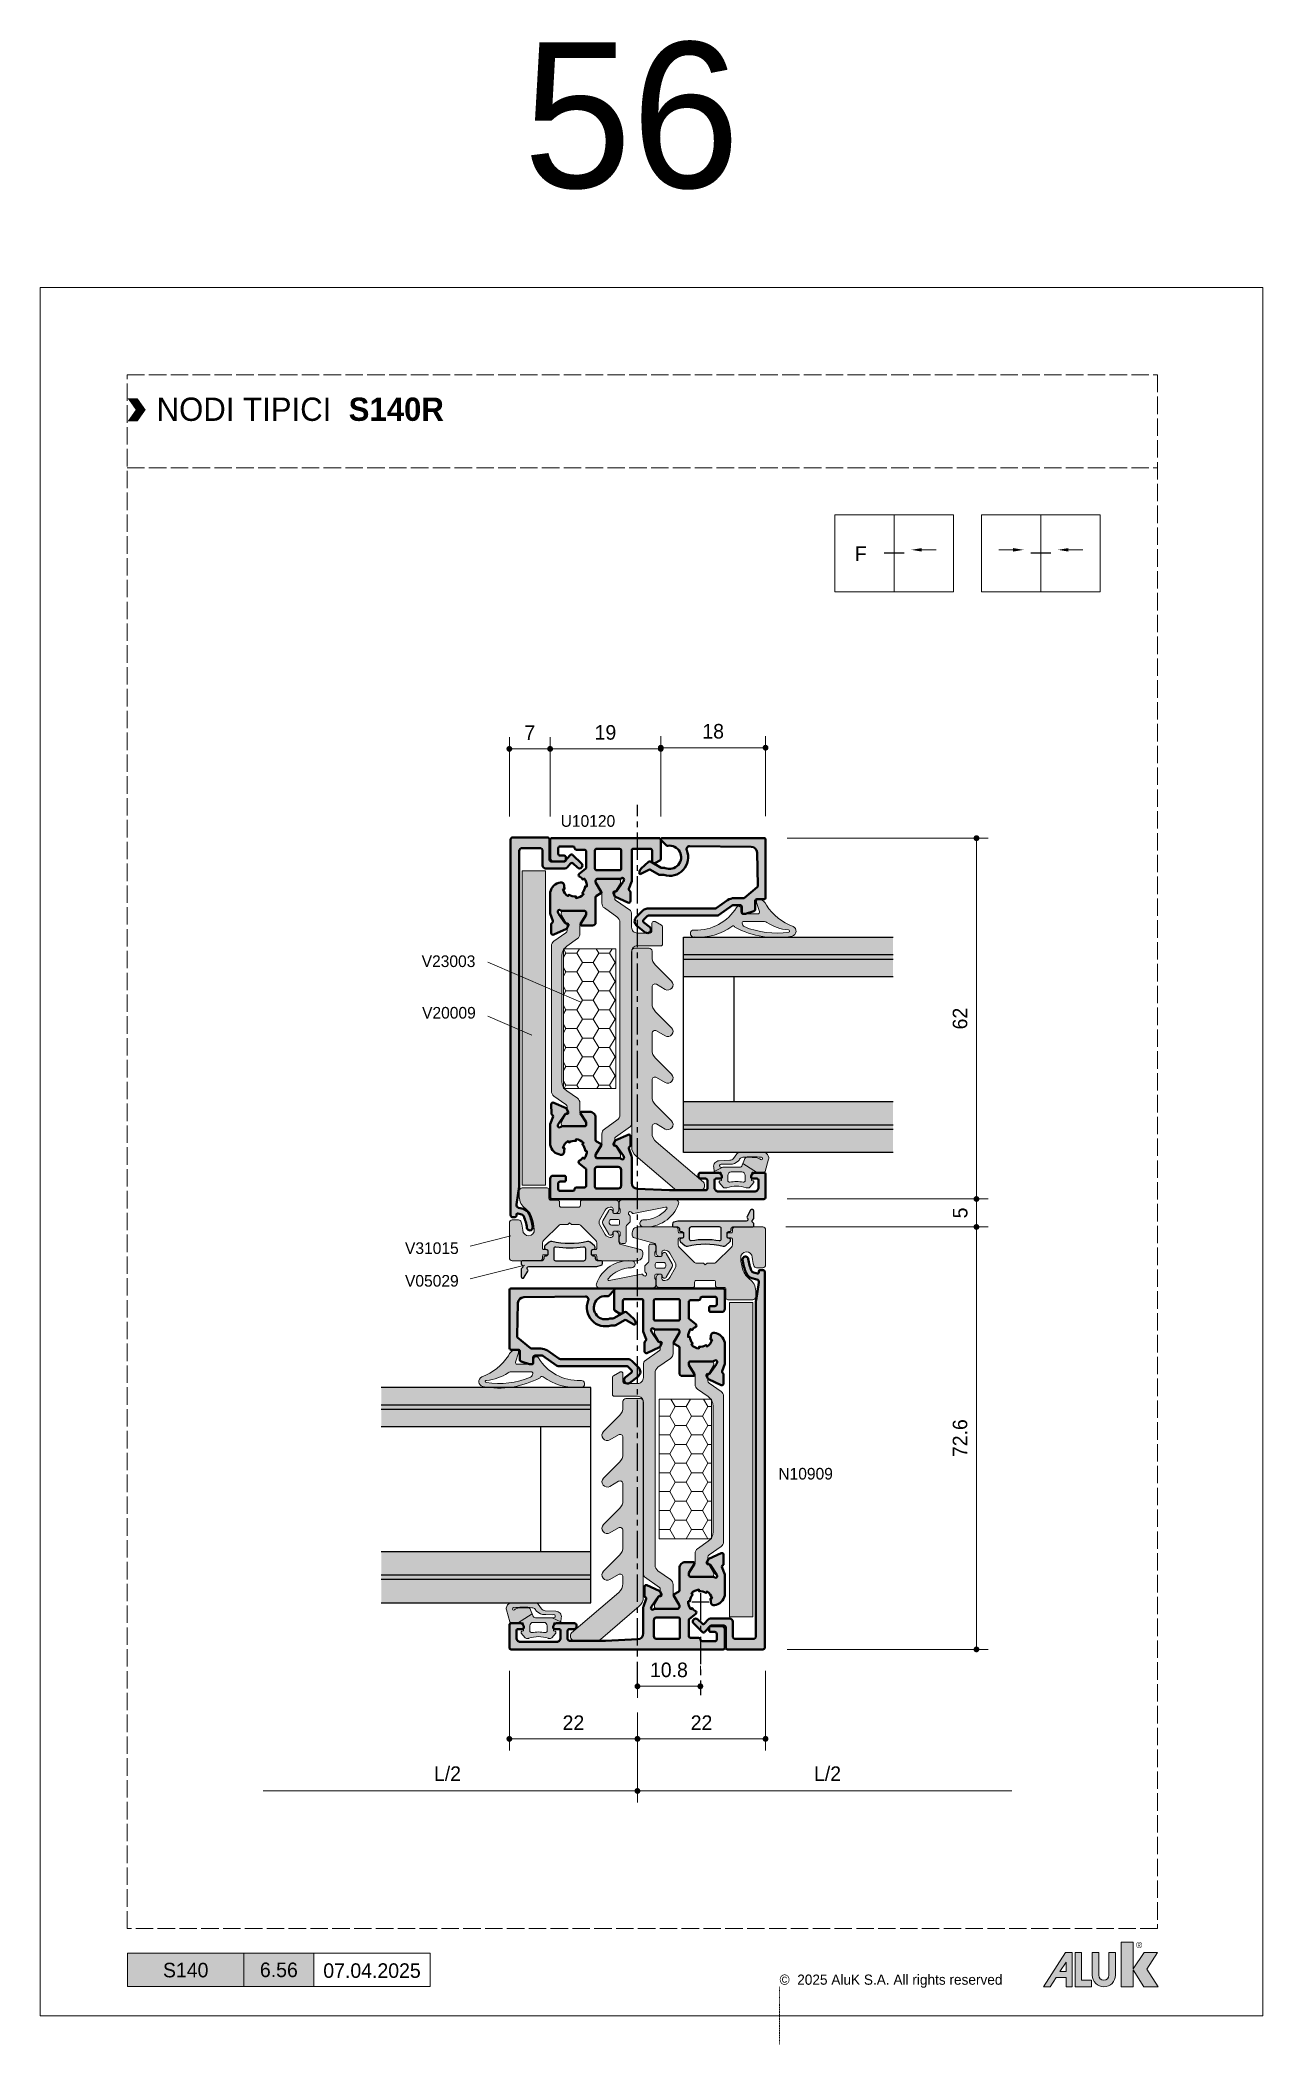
# Model space of a CAD drawing. Header units: millimetres. Extents: x -576 to 4430, y -1196 to 2690.
# Drawn here: x 1300 to 1510, y -1196 to -851.5 of the extents above; entities that cross this region are included whole.
import ezdxf
from ezdxf.enums import TextEntityAlignment as Align

# ---------------------------------------------------------------- set-up
doc = ezdxf.new("R2010")
doc.units = ezdxf.units.MM
doc.header["$LTSCALE"] = 0.25
doc.header["$MEASUREMENT"] = 0
for name, pattern in [('ACAD_ISO02W100', [15, 12, -3]), ('CENTER', [2, 1.25, -0.25, 0.25, -0.25]), ('DOT2', [0.125, 0, -0.125])]:
    doc.linetypes.add(name, pattern=pattern)
doc.layers.get('0').update_dxf_attribs({"lineweight": 5})
doc.layers.get('Defpoints').update_dxf_attribs({"lineweight": 5})
for name, color, linetype in [('01_ALUK Logo', 7, 'Continuous'), ('ASSI', 1, 'CENTER'), ('GOMMA', 3, 'Continuous'), ('QUOTE', 254, 'Continuous'), ('VETRO', 6, 'Continuous')]:
    doc.layers.add(name, color=color, linetype=linetype)
for name, color, linetype, lineweight in [('01_Aluminum', 4, 'Continuous', 40), ('01_Dimension', 251, 'Continuous', 9), ('01_External Border', 150, 'Continuous', 20), ('01_Fill Glass', 254, 'Continuous', 0), ('01_Fill Plastic', 253, 'Continuous', 0), ('01_Fill Polyamide', 10, 'Continuous', 0), ('01_Fill Various', 137, 'Continuous', 5), ('01_Glazing', 6, 'Continuous', 25), ('01_Plastic', 3, 'Continuous', 20), ('01_Polyamide', 201, 'Continuous', 20), ('01_Text', 40, 'Continuous', 25), ('01_Thin line', 8, 'Continuous', 9)]:
    doc.layers.add(name, color=color, linetype=linetype, lineweight=lineweight)
for name, color, linetype, lineweight, true_color in [('01_Fill 2°material', 7, 'Continuous', 0, 0xbfbfbf), ('01_Fill Aluminum', 7, 'Continuous', 0, 0xdcdcdc), ('01_Fill Border Red', 7, 'Continuous', 20, 0xe2001a), ('01_Text [White]', 7, 'Continuous', 25, 0xffffff)]:
    doc.layers.add(name, color=color, linetype=linetype, lineweight=lineweight, true_color=true_color)
doc.layers.add('01_Fill Border Grey', color=7, linetype='Continuous', true_color=0x555655)
doc.layers.add('02_Block Frame', color=7, linetype='Continuous', lineweight=5, true_color=0xe2001a, plot=False)
doc.layers.add('02_Layout Grid', color=252, linetype='DOT2', lineweight=5, plot=False, transparency=0.5)
doc.styles.add('ALUK Main&Secondary Titles', font='GOTHIC.TTF')
doc.styles.add('Aluk Text', font='GOTHIC.TTF')
doc.styles.get("Standard").update_dxf_attribs({"font": 'arial.ttf'})
doc.dimstyles.new('ALUK Manual 1-1', dxfattribs={"dimtxt": 2.5, "dimasz": 1, "dimexe": 2, "dimexo": 4, "dimgap": 1.5, "dimtad": 3, "dimdec": 1, "dimdsep": 46, "dimtxsty": 'Aluk Text', "dimblk": 'DOT', "dimcen": 0, "dimclrd": 256, "dimclre": 256, "dimclrt": 2, "dimaunit": 1, "dimadec": 0, "dimazin": 0, "dimtfac": 0.7, "dimtdec": 1, "dimtmove": 0, "dimatfit": 3, "dimldrblk": 'DOT', "dimfxl": 1, "dimtolj": 2, "dimlwd": -1, "dimlwe": -1, "dimarcsym": 0})

msp = doc.modelspace()

# ---------------------------------------------------------------- texts
at = {"layer": '01_Text', "style": 'Aluk Text'}
for s, p in [('U10120', (1389.399, -986.684)), ('V23003', (1365.53, -1010.782)), ('V20009', (1365.598, -1019.643)), ('V31015', (1362.666, -1060.09)), ('V05029', (1362.666, -1065.701)), ('N10909', (1426.78, -1098.851))]:
    msp.add_text(s, height=2, dxfattribs=at).set_placement(p)
at = {"layer": '01_Text', "ltscale": 0.25, "style": 'Aluk Text'}
for s, width, insert, char_height, attachment_point in [('56', 46.83298, (1382.981, -851.871), 25, 1), ('F', 3.17792, (1441.964, -938.514), 2.5, 3)]:
    msp.add_mtext_dynamic_manual_height_columns(s, width=width, gutter_width=12.5, heights=[0], dxfattribs=dict(at, insert=insert, char_height=char_height, attachment_point=attachment_point))
at = {"layer": '01_Text', "insert": (1320.001, -914.96), "char_height": 4, "attachment_point": 4, "style": 'ALUK Main&Secondary Titles'}
msp.add_mtext_dynamic_manual_height_columns('NODI TIPICI  {\\fCentury Gothic|b1|i0|c0|p34;S140R}', width=120.62971, gutter_width=15, heights=[0], dxfattribs=at)
at = {"layer": '01_Text', "style": 'ALUK Main&Secondary Titles'}
msp.add_attdef('07.04.2025', text='', height=2.5, dxfattribs=at).set_placement((1357.001, -1183.229), align=Align.MIDDLE)
at = {"layer": '01_Text [White]', "color": 7, "ltscale": 0.25, "true_color": 0xffffff, "style": 'Aluk Text'}
msp.add_attdef('6.56', text='', height=2.5, dxfattribs=at).set_placement((1341.001, -1183.097), align=Align.MIDDLE)

# ---------------------------------------------------------------- blocks, each defined once
blk = doc.blocks.new('serie_')
at = {"layer": '01_Text [White]', "color": 7, "true_color": 0xffffff, "insert": (10, -2.87), "char_height": 2.5, "attachment_point": 5, "style": 'ALUK Main&Secondary Titles'}
blk.add_mtext_dynamic_manual_height_columns('S140', width=20, gutter_width=12.5, heights=[0], dxfattribs=at)
blk = doc.blocks.new('U10120')
at = {"layer": '01_Fill Aluminum', "ltscale": 0.25}
h = blk.add_hatch(color=256, dxfattribs=at)
h.dxf.hatch_style = 1
h.paths.add_polyline_path([(31.97, 53.6, 0.111183), (31.37, 53.09), (31.13, 53.27, 0.176327), (30.7, 51.9), (31, 51.91, 0.176327), (31.48, 50.78), (31.26, 50.57, 0.176327), (32.54, 49.92), (32.58, 50.21, 0.176327), (33.78, 50.49), (33.94, 50.24, 0.176327), (34.81, 51.38), (34.52, 51.47, 0.086929), (34.6, 52.09, -0.506474), (35.22, 52.59), (35.51, 52.52, -0.340845), (37, 50.58), (37, 47.31), (36.53, 46.02, 0.359508), (36.65, 45.66, -0.263725), (36.8, 45.4), (36.8, 43.9, -0.548619), (36.37, 43.63), (34.22, 44.63, -0.176327), (34.08, 44.78), (33.86, 45.24, -0.57735), (34.06, 45.53), (34.17, 45.52, 0.267949), (34.45, 45.64), (35.55, 47.22, 0.046374), (35.58, 47.27), (35.67, 47.48, 0.858331), (35.18, 47.8, -0.213411), (34.95, 47.7), (31.1, 47.7, 0.529656), (30.82, 47.29, 0.235619), (30.84, 47.02), (31.77, 45.5, -0.585524), (31.6, 45.2), (29.7, 45.2, -0.414214), (29.2, 45.7), (29.2, 50.03, 0.267949), (29.05, 50.29), (28.3, 50.73, -0.421389), (28.23, 51), (29.16, 52.52, 0.235619), (29.18, 52.79, 0.529656), (28.9, 53.2), (25.05, 53.2, -0.213411), (24.82, 53.3, 0.858403), (24.33, 52.98), (24.42, 52.77, 0.046374), (24.45, 52.72), (25.55, 51.14, 0.340321), (25.9, 51.02, -0.656887), (26.14, 50.74), (25.92, 50.28, -0.176327), (25.78, 50.13), (23.63, 49.13, -0.548619), (23.2, 49.4), (23.2, 50.9, -0.263725), (23.34, 51.16, 0.361062), (23.47, 51.52), (23, 52.81), (23, 58.1, 0.414214), (22.7, 58.4), (19.8, 58.4, 0.414214), (19.5, 58.1), (19.5, 56.2, -0.414214), (19.2, 55.9), (19.08, 55.9, -0.131652), (18.93, 55.94), (18.15, 56.39, -0.267949), (18, 56.65), (18, 59.9, -0.414214), (18.3, 60.2), (36.7, 60.2, -0.414214), (37, 59.9), (37, 56.7, -0.414214), (36.5, 56.2), (34.6, 56.2, -0.414214), (34.3, 56.5), (34.3, 56.9, -0.414214), (34.6, 57.2), (35.3, 57.2, 0.414214), (35.6, 57.5), (35.6, 58.5, 0.414214), (35.3, 58.8), (33.1, 58.8, 0.413227), (32.8, 58.5, -0.413227), (32.5, 58.2), (31.1, 58.2, 0.414214), (30.8, 57.9), (30.8, 55.17, 0.234811), (30.92, 54.93), (32.01, 54.1, -0.55076)])
h.paths.add_polyline_path([(25.1, 54.7), (29, 54.7, 0.414214), (29.3, 55), (29.3, 58.1, 0.414214), (29, 58.4), (25.1, 58.4, 0.41415), (24.8, 58.1), (24.8, 55, 0.414277)], flags=16)
h = blk.add_hatch(color=256, dxfattribs=at)
h.dxf.hatch_style = 1
h.paths.add_polyline_path([(37, 10.97, 0.086513), (36.98, 11.07), (36.51, 12.37, -0.392793), (36.64, 12.67), (36.65, 12.67, 0.294413), (36.79, 12.89), (36.8, 14.46, 0.548619), (36.38, 14.74), (34.27, 13.79, 0.177976), (34.13, 13.65), (33.89, 13.14, 0.717549), (34.13, 12.85, -0.329769), (34.47, 12.73), (35.59, 11.1), (35.67, 10.92, -0.855531), (35.18, 10.6, 0.213411), (34.95, 10.7), (31.1, 10.7, -0.414214), (30.8, 11), (30.8, 11.22, -0.137872), (30.84, 11.38), (31.77, 12.9, 0.585524), (31.6, 13.2), (30.2, 13.2, 0.414214), (29.2, 12.2), (29.2, 8.37, -0.267949), (29.05, 8.11), (28.3, 7.67, 0.421389), (28.23, 7.4), (29.16, 5.88, -0.137872), (29.2, 5.72), (29.2, 5.5, -0.414214), (28.9, 5.2), (25.05, 5.2, 0.213411), (24.82, 5.1, -0.85546), (24.33, 5.42), (24.41, 5.6), (25.53, 7.23, -0.267949), (25.8, 7.36), (25.92, 7.35, 0.57735), (26.11, 7.64), (25.87, 8.15, 0.177976), (25.73, 8.29), (23.62, 9.24, 0.544467), (23.2, 8.96), (23.21, 7.39, 0.303984), (23.35, 7.17, -0.402738), (23.49, 6.87), (23.02, 5.57, 0.086513), (23, 5.47), (23, 0.95, -0.400839), (22.05, -0.05), (16.5, -0.3), (10.3, -0.3, -0.414214), (10, 0), (10, 1.4, -0.414214), (10.3, 1.7), (11.2, 1.7, 0.414214), (11.5, 2), (11.5, 2.4, 0.414214), (11.2, 2.7), (8.2, 2.7, 0.414214), (7.5, 2, 0.414214), (7.8, 1.7), (8.5, 1.7, -0.414214), (8.8, 1.4), (8.8, 0.2, -0.414214), (8.1, -0.5), (1.9, -0.5, -0.414214), (1.2, 0.2), (1.2, 1.4, -0.414214), (1.5, 1.7), (2.2, 1.7, 0.414214), (2.5, 2, 0.414214), (1.8, 2.7), (0.3, 2.7, 0.414214), (0, 2.4), (0, -1.5, 0.414214), (0.3, -1.8), (36.7, -1.8, 0.414214), (37, -1.5), (37, 1.7, 0.414214), (36.5, 2.2), (34.6, 2.2, 0.414214), (34.3, 1.9), (34.3, 1.5, 0.414214), (34.6, 1.2), (35.3, 1.2, -0.414214), (35.6, 0.9), (35.6, -0.1, -0.414214), (35.3, -0.4), (33.1, -0.4, -0.413227), (32.8, -0.1, 0.413227), (32.5, 0.2), (31.1, 0.2, -0.414214), (30.8, 0.5), (30.8, 3.23, -0.234811), (30.92, 3.47), (32.01, 4.3, 0.55076), (31.97, 4.8, -0.111183), (31.37, 5.31), (31.13, 5.13, -0.176327), (30.7, 6.5), (31, 6.49, -0.176327), (31.48, 7.62), (31.26, 7.83, -0.176327), (32.54, 8.48), (32.58, 8.19, -0.176327), (33.78, 7.91), (33.94, 8.16, -0.176327), (34.81, 7.02), (34.52, 6.93, -0.086929), (34.6, 6.31, 0.506474), (35.22, 5.81), (35.51, 5.88, 0.340845), (37, 7.82)])
h.paths.add_polyline_path([(29.3, 3.4), (29.3, 0.3, -0.414288), (29, 0), (25.3, 0, -0.414214), (24.8, 0.5), (24.8, 3.2, -0.414214), (25.3, 3.7), (29, 3.7, -0.414139)], flags=16)
at = {"layer": '01_Fill Polyamide', "ltscale": 0.25}
h = blk.add_hatch(color=256, dxfattribs=at)
h.dxf.hatch_style = 1
h.paths.add_polyline_path([(25.01, 45.7, -0.243523), (25.52, 46.68), (27.69, 48.21, 0.243523), (28.11, 49.03), (28.11, 50.49, -0.131571), (28.27, 51.09), (29.08, 52.49, 0.131571), (29.11, 52.59), (29.11, 52.8, 0.414214), (28.71, 53.2), (25.31, 53.2, 0.414214), (24.91, 52.8), (24.91, 52.59, 0.131571), (24.94, 52.49), (25.75, 51.09, -0.131571), (25.91, 50.49), (25.91, 49.8, -0.243523), (25.78, 49.56), (23.22, 47.75, 0.243523), (23.01, 47.34), (23.01, 44.9, -0.414214), (22.01, 43.9), (19.81, 43.9, -0.414214), (19.51, 44.2), (19.51, 45.6, 0.474297), (19.15, 45.89, 0.183081), (18.94, 45.86), (17.86, 45.24, 0.267949), (17.71, 44.98), (17.71, 42, 0.414214), (18.01, 41.7), (22.01, 41.7, -0.414214), (23.01, 40.7), (23.01, 11.06, 0.243523), (23.22, 10.65), (25.78, 8.84, -0.243523), (25.91, 8.6), (25.91, 7.91, -0.131571), (25.75, 7.32), (24.94, 5.91, 0.131571), (24.91, 5.81), (24.91, 5.6, 0.414214), (25.31, 5.2), (28.71, 5.2, 0.414214), (29.11, 5.6), (29.11, 5.81, 0.131571), (29.08, 5.91), (28.27, 7.32, -0.131571), (28.11, 7.91), (28.11, 9.37, 0.243523), (27.69, 10.19), (25.52, 11.72, -0.243523), (25.01, 12.7)])
h = blk.add_hatch(color=256, dxfattribs=at)
h.dxf.hatch_style = 1
h.paths.add_polyline_path([(36.79, 41.69, 0.244698), (36.36, 42.51), (34.3, 43.95, -0.244698), (34.09, 44.36), (34.09, 44.99, -0.131652), (34.25, 45.59), (35.05, 46.97, 0.204277), (35.08, 47.2, 0.487742), (34.69, 47.7), (31.29, 47.7, 0.487742), (30.9, 47.2, 0.204277), (30.93, 46.97), (31.73, 45.59, -0.131652), (31.89, 44.99), (31.89, 43.75, 0.243523), (32.31, 42.94), (34.14, 41.64, -0.243523), (34.99, 40.01), (34.99, 18.42, -0.244698), (34.14, 16.78), (32.31, 15.51, 0.244698), (31.89, 14.69), (31.89, 13.41, -0.131652), (31.73, 12.81), (30.93, 11.43, 0.204277), (30.9, 11.2, 0.487742), (31.29, 10.7), (34.69, 10.7, 0.487742), (35.08, 11.2, 0.204277), (35.05, 11.43), (34.25, 12.81, -0.131652), (34.09, 13.41), (34.09, 14.05, -0.244698), (34.3, 14.46), (36.36, 15.9, 0.244698), (36.79, 16.72)])
at = {"layer": '01_Aluminum'}
for points in [[(24.42, 52.77, 0.046374), (24.45, 52.72), (25.55, 51.14, 0.267949), (25.82, 51.02), (25.94, 51.03, -0.57735), (26.14, 50.74), (25.92, 50.28, -0.176327), (25.78, 50.13), (23.63, 49.13, -0.548619), (23.2, 49.4), (23.2, 50.9, -0.263725), (23.34, 51.16, 0.359508), (23.47, 51.52), (23, 52.81), (23, 58.1, 0.414214), (22.7, 58.4), (19.8, 58.4, 0.414214), (19.5, 58.1), (19.5, 56.2, -0.414214), (19.2, 55.9), (19.08, 55.9, -0.131652), (18.93, 55.94), (18.15, 56.39, -0.267949), (18, 56.65), (18, 59.9, -0.414214), (18.3, 60.2), (36.7, 60.2, -0.414214), (37, 59.9), (37, 56.7, -0.414214), (36.5, 56.2), (34.6, 56.2, -0.414214), (34.3, 56.5), (34.3, 56.9, -0.414214), (34.6, 57.2), (35.3, 57.2, 0.414214), (35.6, 57.5), (35.6, 58.5, 0.414214), (35.3, 58.8), (33.1, 58.8, 0.413227), (32.8, 58.5, -0.413227), (32.5, 58.2), (31.1, 58.2, 0.414214), (30.8, 57.9), (30.8, 55.17, 0.234811), (30.92, 54.93), (32.01, 54.1, -0.55076), (31.97, 53.6, 0.111183), (31.37, 53.09), (31.13, 53.27, 0.176327), (30.7, 51.9), (31, 51.91, 0.176327), (31.48, 50.78), (31.26, 50.57, 0.176327), (32.54, 49.92), (32.58, 50.21, 0.176327), (33.78, 50.49), (33.94, 50.24, 0.176327), (34.81, 51.38), (34.52, 51.47, 0.086929), (34.6, 52.09, -0.506474), (35.22, 52.59), (35.51, 52.52, -0.340845), (37, 50.58), (37, 47.36, -0.088182), (36.98, 47.26), (36.53, 46.02, 0.359508), (36.65, 45.66, -0.263725), (36.8, 45.4), (36.8, 43.9, -0.548619), (36.37, 43.63), (34.22, 44.63, -0.176327), (34.08, 44.78), (33.86, 45.24, -0.57735), (34.06, 45.53), (34.17, 45.52, 0.267949), (34.45, 45.64), (35.55, 47.22, 0.046374), (35.58, 47.27), (35.67, 47.48, 0.858403), (35.18, 47.8, -0.213411), (34.95, 47.7), (31.1, 47.7, 0.414214), (30.8, 47.4), (30.8, 47.18, 0.137872), (30.84, 47.02), (31.77, 45.5, -0.585524), (31.6, 45.2), (29.7, 45.2, -0.414214), (29.2, 45.7), (29.2, 50.03, 0.267949), (29.05, 50.29), (28.3, 50.73, -0.421389), (28.23, 51), (29.16, 52.52, 0.137872), (29.2, 52.68), (29.2, 52.9, 0.414214), (28.9, 53.2), (25.05, 53.2, -0.213411), (24.82, 53.3, 0.858403), (24.33, 52.98)], [(24.8, 55), (24.8, 58.1, -0.414152), (25.1, 58.4), (29, 58.4, -0.414214), (29.3, 58.1), (29.3, 55, -0.414214), (29, 54.7), (25.1, 54.7, -0.414275)], [(30.7, 6.5), (31, 6.49, -0.176327), (31.48, 7.62), (31.26, 7.83, -0.176327), (32.54, 8.48), (32.58, 8.19, -0.176327), (33.78, 7.91), (33.94, 8.16, -0.176327), (34.81, 7.02), (34.52, 6.93, -0.086929), (34.6, 6.31, 0.506474), (35.22, 5.81), (35.51, 5.88, 0.340845), (37, 7.82), (37, 10.97, 0.086513), (36.98, 11.07), (36.51, 12.37, -0.392793), (36.64, 12.67), (36.65, 12.67, 0.294413), (36.79, 12.89), (36.8, 14.46, 0.548619), (36.38, 14.74), (34.27, 13.79, 0.177976), (34.13, 13.65), (33.89, 13.14, 0.57735), (34.08, 12.85), (34.2, 12.86, -0.267949), (34.47, 12.73), (35.59, 11.1), (35.67, 10.92, -0.85546), (35.18, 10.6, 0.213411), (34.95, 10.7), (31.1, 10.7, -0.414214), (30.8, 11), (30.8, 11.22, -0.137872), (30.84, 11.38), (31.77, 12.9, 0.585524), (31.6, 13.2), (30.2, 13.2, 0.414214), (29.2, 12.2), (29.2, 8.37, -0.267949), (29.05, 8.11), (28.3, 7.67, 0.421389), (28.23, 7.4), (29.16, 5.88, -0.137872), (29.2, 5.72), (29.2, 5.5, -0.414214), (28.9, 5.2), (25.05, 5.2, 0.213411), (24.82, 5.1, -0.85546), (24.33, 5.42), (24.41, 5.6), (25.53, 7.23, -0.267949), (25.8, 7.36), (25.92, 7.35, 0.57735), (26.11, 7.64), (25.87, 8.15, 0.177976), (25.73, 8.29), (23.62, 9.24, 0.548619), (23.2, 8.96), (23.21, 7.39, 0.294413), (23.34, 7.17), (23.36, 7.17, -0.392793), (23.49, 6.87), (23.02, 5.57, 0.086513), (23, 5.47), (23, 0.95, -0.400839), (22.05, -0.05), (16.5, -0.3), (10.3, -0.3, -0.414214), (10, 0), (10, 1.4, -0.414214), (10.3, 1.7), (11.2, 1.7, 0.414214), (11.5, 2), (11.5, 2.4, 0.414214), (11.2, 2.7), (8.2, 2.7, 0.414214), (7.5, 2, 0.414214), (7.8, 1.7), (8.5, 1.7, -0.414214), (8.8, 1.4), (8.8, 0.2, -0.414214), (8.1, -0.5), (1.9, -0.5, -0.414214), (1.2, 0.2), (1.2, 1.4, -0.414214), (1.5, 1.7), (2.2, 1.7, 0.414214), (2.5, 2, 0.414214), (1.8, 2.7), (0.3, 2.7, 0.414214), (0, 2.4), (0, -1.5, 0.414214), (0.3, -1.8), (36.7, -1.8, 0.414214), (37, -1.5), (37, 1.7, 0.414214), (36.5, 2.2), (34.6, 2.2, 0.414214), (34.3, 1.9), (34.3, 1.5, 0.414214), (34.6, 1.2), (35.3, 1.2, -0.414214), (35.6, 0.9), (35.6, -0.1, -0.414214), (35.3, -0.4), (33.1, -0.4, -0.413227), (32.8, -0.1, 0.413227), (32.5, 0.2), (31.1, 0.2, -0.414214), (30.8, 0.5), (30.8, 3.23, -0.234811), (30.92, 3.47), (32.01, 4.3, 0.55076), (31.97, 4.8, -0.111183), (31.37, 5.31), (31.13, 5.13, -0.176327)], [(24.8, 0.5), (24.8, 3.2, -0.414214), (25.3, 3.7), (29, 3.7, -0.414184), (29.3, 3.4), (29.3, 0.3, -0.414244), (29, 0), (25.3, 0, -0.414214)]]:
    blk.add_lwpolyline(points, format="xyb", close=True, dxfattribs=at)
at = {"layer": '01_Polyamide'}
blk.add_lwpolyline([(27.69, 48.21), (25.52, 46.68, 0.243523), (25.01, 45.7), (25.01, 12.7, 0.243523), (25.52, 11.72), (27.69, 10.19, -0.243523), (28.11, 9.37), (28.11, 7.91, 0.131571), (28.27, 7.32), (29.08, 5.91, -0.131571), (29.11, 5.81), (29.11, 5.6, -0.414214), (28.71, 5.2), (25.31, 5.2, -0.414214), (24.91, 5.6), (24.91, 5.81, -0.131571), (24.94, 5.91), (25.75, 7.32, 0.131571), (25.91, 7.91), (25.91, 8.6, 0.243523), (25.78, 8.84), (23.22, 10.65, -0.243523), (23.01, 11.06), (23.01, 40.7, 0.414214), (22.01, 41.7), (18.01, 41.7, -0.414214), (17.71, 42), (17.71, 44.98, -0.267949), (17.86, 45.24), (18.94, 45.86, -0.131652), (19.09, 45.9), (19.21, 45.9, -0.414214), (19.51, 45.6), (19.51, 44.2, 0.414214), (19.81, 43.9), (22.01, 43.9, 0.414214), (23.01, 44.9), (23.01, 47.34, -0.243523), (23.22, 47.75), (25.78, 49.56, 0.243523), (25.91, 49.8), (25.91, 50.49, 0.131571), (25.75, 51.09), (24.94, 52.49, -0.131571), (24.91, 52.59), (24.91, 52.8, -0.414214), (25.31, 53.2), (28.71, 53.2, -0.414214), (29.11, 52.8), (29.11, 52.59, -0.131571), (29.08, 52.49), (28.27, 51.09, 0.131571), (28.11, 50.49), (28.11, 49.03, -0.243523)], format="xyb", close=True, dxfattribs=at)
at = {"layer": '01_Polyamide', "extrusion": (0, 0, -1)}
blk.add_lwpolyline([(-35.09, 47.3), (-35.09, 47.12, 0.131652), (-35.05, 46.97), (-34.25, 45.59, -0.131652), (-34.09, 44.99), (-34.09, 44.36, -0.244698), (-34.3, 43.95), (-36.36, 42.51, 0.244698), (-36.79, 41.69), (-36.79, 16.72, 0.244698), (-36.36, 15.9), (-34.3, 14.46, -0.244698), (-34.09, 14.05), (-34.09, 13.41, -0.131652), (-34.25, 12.81), (-35.05, 11.43, 0.131652), (-35.09, 11.28), (-35.09, 11.1, 0.414214), (-34.69, 10.7), (-31.29, 10.7, 0.414214), (-30.89, 11.1), (-30.89, 11.28, 0.131652), (-30.93, 11.43), (-31.73, 12.81, -0.131652), (-31.89, 13.41), (-31.89, 14.69, 0.244698), (-32.31, 15.51), (-34.14, 16.78, -0.244698), (-34.99, 18.42), (-34.99, 40.01, -0.243523), (-34.14, 41.64), (-32.31, 42.94, 0.243523), (-31.89, 43.75), (-31.89, 44.99, -0.131652), (-31.73, 45.59), (-30.93, 46.97, 0.131652), (-30.89, 47.12), (-30.89, 47.3, 0.414214), (-31.29, 47.7), (-34.69, 47.7, 0.414214)], format="xyb", close=True, dxfattribs=at)
blk = doc.blocks.new('V31015')
at = {"layer": '01_Fill Plastic', "ltscale": 0.25}
h = blk.add_hatch(color=256, dxfattribs=at)
h.dxf.hatch_style = 1
h.paths.add_polyline_path([(4.54, -1.94, 0.243183), (5.6, 0.1), (5.6, 1.1, 0.414214), (5.1, 1.6), (0.8, 1.6, 0.414214), (0.5, 1.3), (0.5, -0.2, -0.414214), (0.2, -0.5), (-1, -0.5, 0.414214), (-1.3, -0.8), (-1.3, -1.4, -0.414214), (-1.6, -1.7), (-4.6, -1.7, -0.414214), (-4.9, -1.4), (-4.9, -0.8, 0.414214), (-5.2, -0.5), (-11, -0.5, 0.414214), (-11.5, -1), (-11.5, -2.1, 0.414214), (-10.8, -2.8, 0.414214), (-10.5, -2.5), (-10.5, -2, -0.414214), (-10.2, -1.7), (-10.03, -1.7, -0.267949), (-9.16, -2.2), (-8.17, -3.92, -0.131652), (-8.1, -4.17), (-8.1, -4.43, -0.131652), (-8.17, -4.68), (-9.16, -6.4, -0.267949), (-10.03, -6.9), (-10.2, -6.9, -0.414214), (-10.5, -6.6), (-10.5, -6.1, 0.414214), (-10.8, -5.8, 0.414214), (-11.5, -6.5), (-11.5, -7.62, -0.339454), (-11.87, -8.1), (-15.23, -9, 0.339454), (-15.6, -9.48), (-15.6, -9.9, 0.414214), (-14.6, -10.9), (-8.2, -10.9, 0.436487), (-7.7, -10.36), (-7.7, -10.1, -0.414214), (-7.5, -9.9), (-7.05, -9.9, 0.414214), (-6.8, -9.65), (-6.8, -9.25, 0.414214), (-7.05, -9), (-7.5, -9, -0.414214), (-7.7, -8.8), (-7.7, -7.81, -0.198912), (-7.56, -7.45), (-4.89, -4.79, -0.198912), (-4.68, -4.7), (-3.35, -4.7), (-3.05, -4.4), (-2.75, -4.7), (-1.43, -4.7, -0.198912), (-1.22, -4.79), (1.45, -7.45, -0.198912), (1.6, -7.81), (1.6, -8.8, -0.414214), (1.4, -9), (0.95, -9, 0.414214), (0.7, -9.25), (0.7, -9.65, 0.414214), (0.95, -9.9), (1.4, -9.9, -0.414214), (1.6, -10.1), (1.6, -10.4, 0.414214), (2.1, -10.9), (6.8, -10.9, 0.414214), (7.3, -10.4), (7.3, -4.4, 0.414214), (6.8, -3.9), (5.75, -3.9, 0.334223), (5.27, -4.26, 0.051425), (5.02, -5.68, -1), (3.02, -5.53, -0.058029), (3.42, -3.48, -0.163247)])
at = {"layer": '01_Plastic'}
blk.add_lwpolyline([(-7.7, -10.4, -0.414214), (-8.2, -10.9), (-14.6, -10.9, -0.414214), (-15.6, -9.9), (-15.6, -9.48, -0.339454), (-15.23, -9), (-11.87, -8.1, 0.339454), (-11.5, -7.62), (-11.5, -6.5, -0.414214), (-10.8, -5.8, -0.414214), (-10.5, -6.1), (-10.5, -6.6, 0.414214), (-10.2, -6.9), (-10.03, -6.9, 0.267949), (-9.16, -6.4), (-8.17, -4.68, 0.131652), (-8.1, -4.43), (-8.1, -4.17, 0.131652), (-8.17, -3.92), (-9.16, -2.2, 0.267949), (-10.03, -1.7), (-10.2, -1.7, 0.414214), (-10.5, -2), (-10.5, -2.5, -0.414214), (-10.8, -2.8, -0.414214), (-11.5, -2.1), (-11.5, -1, -0.414214), (-11, -0.5), (-5.2, -0.5, -0.414214), (-4.9, -0.8), (-4.9, -1.4, 0.414214), (-4.6, -1.7), (-1.6, -1.7, 0.414214), (-1.3, -1.4), (-1.3, -0.8, -0.414214), (-1, -0.5), (0.2, -0.5, 0.414214), (0.5, -0.2), (0.5, 1.3, -0.414214), (0.8, 1.6), (5.1, 1.6, -0.414214), (5.6, 1.1), (5.6, 0.1, -0.243183), (4.54, -1.94, 0.163247), (3.42, -3.48, 0.058029), (3.02, -5.53, 1), (5.02, -5.68, -0.051425), (5.27, -4.26, -0.334223), (5.75, -3.9), (6.8, -3.9, -0.414214), (7.3, -4.4), (7.3, -10.4, -0.414214), (6.8, -10.9), (2.1, -10.9, -0.414214), (1.6, -10.4), (1.6, -10.1, 0.414214), (1.4, -9.9), (0.95, -9.9, -0.414214), (0.7, -9.65), (0.7, -9.25, -0.414214), (0.95, -9), (1.4, -9, 0.414214), (1.6, -8.8), (1.6, -7.81, 0.198912), (1.45, -7.45), (-1.22, -4.79, 0.198912), (-1.43, -4.7), (-2.75, -4.7), (-3.05, -4.4), (-3.35, -4.7), (-4.68, -4.7, 0.198912), (-4.89, -4.79), (-7.56, -7.45, 0.198912), (-7.7, -7.81), (-7.7, -8.8, 0.414214), (-7.5, -9), (-7.05, -9, -0.414214), (-6.8, -9.25), (-6.8, -9.65, -0.414214), (-7.05, -9.9), (-7.5, -9.9, 0.414214), (-7.7, -10.1), (-7.7, -10.4)], format="xyb", dxfattribs=at)
blk = doc.blocks.new('V02015')
at = {"layer": '01_Fill 2°material', "ltscale": 0.25}
h = blk.add_hatch(color=256, dxfattribs=at)
h.dxf.hatch_style = 1
h.paths.add_polyline_path([(5.4, -0.17, 0.198912), (5.31, 0.04), (4.79, 0.56, -0.198912), (4.7, 0.77), (4.7, 3.35, 0.414214), (4.4, 3.65), (4, 3.65, 0.414214), (3.5, 3.15), (3.5, 2.63, 0.130289), (3.54, 2.48), (3.66, 2.27, -0.130289), (3.7, 2.12), (3.7, 1.8, -0.414214), (3.4, 1.5), (2.7, 1.5, -0.414214), (2.4, 1.8), (2.4, 1.87, 0.767327), (1.75, 2.05), (0.71, 0.25, 0.267949), (0.71, -0.25), (1.75, -2.05, 0.767327), (2.4, -1.87), (2.4, -1.8, -0.414214), (2.7, -1.5), (3.4, -1.5, -0.414214), (3.7, -1.8), (3.7, -2.12, -0.130289), (3.66, -2.27), (3.54, -2.48, 0.130289), (3.5, -2.63), (3.5, -3.35, 0.414214), (4, -3.85), (13.25, -3.85, 0.518343), (13.72, -3.18, 0.337265), (7.64, 0.79, 1), (7.72, -0.41, -0.218267), (11.69, -2.29, -0.704982), (11.5, -2.62), (5.99, -1.5, 0.327851), (5.67, -1.67, -1.351486), (5.25, -1.27, 0.267949), (5.4, -1.01)])
h.paths.add_polyline_path([(3.3, -0.5), (2.18, -0.5, -0.267949), (1.92, -0.35), (1.81, -0.15, -0.267949), (1.81, 0.15), (1.92, 0.35, -0.267949), (2.18, 0.5), (3.3, 0.5, -0.414214), (3.6, 0.2), (3.6, -0.2, -0.414214)], flags=16)
at = {"layer": '01_Plastic', "color": 80}
blk.add_lwpolyline([(0.71, -0.25, -0.267588), (0.71, 0.25), (1.75, 2.05, -0.767327), (2.4, 1.87), (2.4, 1.8, 0.414214), (2.7, 1.5), (3.4, 1.5, 0.414214), (3.7, 1.8), (3.7, 2.12, 0.130289), (3.66, 2.27), (3.54, 2.48, -0.130289), (3.5, 2.63), (3.5, 3.15, -0.414214), (4, 3.65), (4.4, 3.65, -0.414214), (4.7, 3.35), (4.7, 0.77, 0.198912), (4.79, 0.56), (5.31, 0.04, -0.198912), (5.4, -0.17), (5.4, -1.01, -0.267949), (5.25, -1.27, 1.351486), (5.67, -1.67, -0.327851), (5.99, -1.5), (11.5, -2.62, 0.700827), (11.69, -2.29, 0.218378), (7.72, -0.41, -1), (7.64, 0.79, -0.337265), (13.72, -3.18, -0.518343), (13.25, -3.85), (4, -3.85, -0.414214), (3.5, -3.35), (3.5, -2.63, -0.130289), (3.54, -2.48), (3.66, -2.27, 0.130289), (3.7, -2.12), (3.7, -1.8, 0.414214), (3.4, -1.5), (2.7, -1.5, 0.414214), (2.4, -1.8), (2.4, -1.87, -0.767327), (1.75, -2.05), (0.71, -0.25)], format="xyb", dxfattribs=at)
blk.add_lwpolyline([(1.92, -0.35, 0.267949), (2.18, -0.5), (3.3, -0.5, 0.414214), (3.6, -0.2), (3.6, 0.2, 0.414214), (3.3, 0.5), (2.18, 0.5, 0.267949), (1.92, 0.35), (1.81, 0.15, 0.267949), (1.81, -0.15)], format="xyb", close=True, dxfattribs=at)
blk = doc.blocks.new('V09050')
at = {"layer": '01_Fill Plastic'}
blk.add_hatch(color=256, dxfattribs=at).paths.add_polyline_path([(0.78, -5.64, 0.178558), (0.9, -5.32), (0.9, -1, 0.414214), (0.4, -0.5), (0.01, -0.5, 0.219427), (-0.37, -0.68), (-7.31, -8.8, -0.219427), (-8.83, -9.5), (-9.95, -9.5, -0.57735), (-10.39, -8.75), (-9.52, -7.25, 0.876976), (-10.94, -6.16), (-13.69, -8.91, -0.198912), (-15.1, -9.5), (-17.95, -9.5, -0.57735), (-18.39, -8.75), (-17.52, -7.25, 0.876976), (-18.94, -6.16), (-21.69, -8.91, -0.198912), (-23.1, -9.5), (-25.95, -9.5, -0.57735), (-26.39, -8.75), (-25.52, -7.25, 0.876976), (-26.94, -6.16), (-29.69, -8.91, -0.198912), (-31.1, -9.5), (-33.95, -9.5, -0.57735), (-34.39, -8.75), (-33.52, -7.25, 0.876976), (-34.94, -6.16), (-37.69, -8.91, -0.198912), (-39.1, -9.5), (-40.1, -9.5, 0.414214), (-40.6, -10), (-40.6, -12.5, 0.414214), (-40.1, -13), (-6.43, -13, 0.219427), (-4.91, -12.3)])
at = {"layer": '01_Plastic'}
blk.add_lwpolyline([(-40.6, -10, -0.414214), (-40.1, -9.5), (-39.1, -9.5, 0.198912), (-37.69, -8.91), (-34.94, -6.16, -0.876976), (-33.52, -7.25), (-34.39, -8.75, 0.57735), (-33.95, -9.5), (-31.1, -9.5, 0.198912), (-29.69, -8.91), (-26.94, -6.16, -0.876976), (-25.52, -7.25), (-26.39, -8.75, 0.57735), (-25.95, -9.5), (-23.1, -9.5, 0.198912), (-21.69, -8.91), (-18.94, -6.16, -0.876976), (-17.52, -7.25), (-18.39, -8.75, 0.57735), (-17.95, -9.5), (-15.1, -9.5, 0.198912), (-13.69, -8.91), (-10.94, -6.16, -0.876976), (-9.52, -7.25), (-10.39, -8.75, 0.57735), (-9.95, -9.5), (-8.83, -9.5, 0.219427), (-7.31, -8.8), (-0.37, -0.68, -0.219427), (0.01, -0.5), (0.4, -0.5, -0.414214), (0.9, -1), (0.9, -5.32, -0.178558), (0.78, -5.64), (-4.91, -12.3, -0.219427), (-6.43, -13), (-40.1, -13, -0.414214), (-40.6, -12.5)], format="xyb", close=True, dxfattribs=at)
blk = doc.blocks.new('V05029')
at = {"layer": '01_Fill Plastic', "ltscale": 0.25}
h = blk.add_hatch(color=256, dxfattribs=at)
h.dxf.hatch_style = 1
h.paths.add_polyline_path([(5.43, 8.09), (4.69, 8.29, 0.065543), (4.61, 8.3), (-7.02, 8.3, -0.668179), (-7.23, 8.81), (-7.2, 8.84, 0.339454), (-7.17, 9.08), (-7.79, 10.15, 0.767312), (-8.35, 10), (-8.35, 8.72), (-8.14, 8.51, -0.414214), (-8.14, 8.08), (-8.35, 7.87), (-8.35, 7.6, 0.414225), (-8.05, 7.3), (-4.75, 7.3, -0.414233), (-4.45, 7), (-4.45, 6.8, 0.414233), (-4.15, 6.5), (-4.05, 6.5, -0.414233), (-3.75, 6.2), (-3.75, 5.56, -0.363995), (-3.91, 5.36), (-4.18, 5.32, 0.363951), (-4.35, 5.12), (-4.35, 4.96, 0.221712), (-4.24, 4.73), (-3.51, 4.11, 0.236186), (-3.07, 4.01, -0.115394), (3.08, 4.01, 0.236271), (3.51, 4.11), (4.24, 4.73, 0.2217), (4.35, 4.96), (4.35, 5.12, 0.363964), (4.19, 5.32), (3.92, 5.36, -0.363933), (3.75, 5.56), (3.75, 6.2, -0.414233), (4.05, 6.5), (4.15, 6.5, 0.414233), (4.45, 6.8), (4.45, 7, -0.414233), (4.75, 7.3), (5.35, 7.3, 0.414214), (5.65, 7.6), (5.65, 7.8, 0.339454)])
h.paths.add_polyline_path([(-2.45, 7.3), (2.45, 7.3, -0.41417), (2.75, 7), (2.75, 5.26, -0.464612), (2.4, 4.96, 0.084503), (-2.4, 4.96, -0.464398), (-2.75, 5.26), (-2.75, 7, -0.414258)], flags=16)
at = {"layer": 'GOMMA'}
blk.add_lwpolyline([(-3.75, 5.56), (-3.75, 6.2, 0.414233), (-4.05, 6.5), (-4.15, 6.5, -0.414233), (-4.45, 6.8), (-4.45, 7, 0.414233), (-4.75, 7.3), (-8.05, 7.3, -0.414224), (-8.35, 7.6), (-8.35, 7.87), (-8.14, 8.08, 0.414214), (-8.14, 8.51), (-8.35, 8.72), (-8.35, 10, -0.767312), (-7.79, 10.15), (-7.17, 9.08, -0.339454), (-7.2, 8.84), (-7.23, 8.81, 0.668179), (-7.02, 8.3), (4.61, 8.3, -0.065543), (4.69, 8.29), (5.43, 8.09, -0.339454), (5.65, 7.8), (5.65, 7.6, -0.414214), (5.35, 7.3), (4.75, 7.3, 0.414233), (4.45, 7), (4.45, 6.8, -0.414233), (4.15, 6.5), (4.05, 6.5, 0.414233), (3.75, 6.2), (3.75, 5.56, 0.363995), (3.92, 5.36), (4.19, 5.32, -0.363964), (4.35, 5.12), (4.35, 4.96, -0.2217), (4.24, 4.73), (3.51, 4.11, -0.236271), (3.08, 4.01, 0.115394), (-3.07, 4.01, -0.236186), (-3.51, 4.11), (-4.24, 4.73, -0.221712), (-4.35, 4.96), (-4.35, 5.12, -0.363951), (-4.18, 5.32), (-3.91, 5.36, 0.363995), (-3.75, 5.56)], format="xyb", dxfattribs=at)
blk.add_lwpolyline([(-2.4, 4.96, -0.464398), (-2.75, 5.26), (-2.75, 7, -0.414258), (-2.45, 7.3), (2.45, 7.3, -0.41417), (2.75, 7), (2.75, 5.26, -0.464612), (2.4, 4.96, 0.084503)], format="xyb", close=True, dxfattribs=at)
blk = doc.blocks.new('V23003')
at = {"layer": '01_Fill Various'}
h = blk.add_hatch(dxfattribs=at)
h.set_pattern_fill('HONEY', color=256, scale=15)
h.paths.add_polyline_path([(1.9, -10.2), (-7.1, -10.2), (-7.1, -34.2), (1.9, -34.2)])
at = {"layer": '01_Thin line'}
blk.add_lwpolyline([(-7.1, -10.2), (1.9, -10.2), (1.9, -34.2), (-7.1, -34.2)], close=True, dxfattribs=at)
blk = doc.blocks.new('V20009')
at = {"layer": '01_Fill Plastic'}
blk.add_hatch(color=256, dxfattribs=at).paths.add_polyline_path([(-5, 51.4), (-9, 51.4), (-9, -2.6), (-5, -2.6)])
at = {"layer": '01_Plastic'}
blk.add_lwpolyline([(-5, -2.6), (-9, -2.6), (-9, 51.4), (-5, 51.4)], close=True, dxfattribs=at)
blk = doc.blocks.new('N10822')
at = {"layer": '01_Fill Aluminum', "ltscale": 0.25}
h = blk.add_hatch(color=256, dxfattribs=at)
h.dxf.hatch_style = 1
h.paths.add_polyline_path([(18.3, 0.1, 0.414214), (18.1, 0.3), (0.5, 0.3, 0.668179), (0.36, -0.04), (1.23, -0.92, 0.239713), (1.49, -1, -1.314619), (1.05, -4.83, 0.096472), (0.94, -4.81), (0.5, -4.81, -0.131652), (0.35, -4.77), (-1.45, -3.73, 0.32492), (-1.8, -3.77), (-3.06, -4.9, 0.221443), (-3.39, -5.68, 0.543658), (-3.1, -5.84), (-1.75, -5.11, -0.260828), (-1.45, -5.11), (0.03, -5.97, 0.131652), (0.18, -6.01), (0.73, -6.01, -0.077954), (0.82, -6.02, 0.639471), (4.76, -1.75, -0.535663), (5.22, -1.06), (15.84, -1.19, -0.402203), (16.83, -2.16), (16.99, -7.85, -0.237824), (16.88, -8.1), (14.69, -9.93, -0.175595), (14.5, -10), (12.9, -10, 0.153915), (11.76, -10.36), (9.83, -11.71, -0.153915), (9.54, -11.8), (-2.02, -11.8, 0.198912), (-2.73, -12.09), (-3.9, -13.27, 0.457988), (-3.79, -14.78), (-2.36, -15.88, 1), (-1.63, -14.92), (-2.62, -14.16, -0.452966), (-2.65, -13.71), (-2.03, -13.09, -0.198912), (-1.81, -13), (9.92, -13, 0.153915), (10.21, -12.91), (12.57, -11.25, -0.153915), (12.75, -11.2), (13.9, -11.2, -0.414214), (14.2, -11.5), (14.2, -12.4, 0.414214), (14.5, -12.7), (14.77, -12.7, 0.078702), (14.86, -12.69), (16.29, -12.22, 0.32492), (16.5, -11.93), (16.5, -10.5, -0.414214), (16.8, -10.2), (18, -10.2, 0.414214), (18.3, -9.9)])
at = {"layer": '01_Aluminum'}
blk.add_lwpolyline([(0.82, -6.02, 0.077954), (0.73, -6.01), (0.18, -6.01, -0.131652), (0.03, -5.97), (-1.45, -5.11, 0.260828), (-1.75, -5.11), (-3.1, -5.84, -0.568509), (-3.39, -5.67), (-3.39, -5.65, -0.212557), (-3.06, -4.9), (-1.8, -3.77, -0.32492), (-1.45, -3.73), (0.35, -4.77, 0.131652), (0.5, -4.81), (0.94, -4.81, -0.096472), (1.05, -4.83, 1.314619), (1.49, -1, -0.239713), (1.23, -0.92), (0.36, -0.04, -0.668179), (0.5, 0.3), (18.1, 0.3, -0.414214), (18.3, 0.1), (18.3, -9.9, -0.414216), (18, -10.2), (16.8, -10.2, 0.414214), (16.5, -10.5), (16.5, -11.93, -0.32492), (16.29, -12.22), (14.86, -12.69, -0.078702), (14.77, -12.7), (14.5, -12.7, -0.414214), (14.2, -12.4), (14.2, -11.5, 0.414214), (13.9, -11.2), (12.75, -11.2, 0.153915), (12.57, -11.25), (10.21, -12.91, -0.153915), (9.92, -13), (-1.81, -13, 0.198912), (-2.03, -13.09), (-2.65, -13.71, 0.452966), (-2.62, -14.16), (-1.63, -14.92, -1), (-2.36, -15.88), (-3.79, -14.78, -0.457988), (-3.9, -13.27), (-2.73, -12.09, -0.198912), (-2.02, -11.8), (9.54, -11.8, 0.153915), (9.83, -11.71), (11.76, -10.36, -0.153915), (12.9, -10), (14.5, -10, 0.175595), (14.69, -9.93), (16.88, -8.1, 0.237824), (16.99, -7.85), (16.83, -2.16, 0.402203), (15.84, -1.19), (5.23, -1.06, 0.542071), (4.76, -1.75, -0.639471)], format="xyb", close=True, dxfattribs=at)
blk = doc.blocks.new('809120')
at = {"layer": '01_Fill Plastic', "ltscale": 0.25}
h = blk.add_hatch(color=256, dxfattribs=at)
h.dxf.hatch_style = 1
h.paths.add_polyline_path([(-9.32, -2.78, 1.248095), (-9.27, -3.97, 0.180641), (-2.91, -2.16, -0.571388), (-2.39, -2.31, 0.168668), (7.45, -3.84, 0.698506), (7.61, -2.17, -0.159099), (3.03, 1.47, 0.302817), (1.73, 2.5, 0.536771), (1.31, 1.97), (1.84, 0.39, -0.511773), (1.55, 0), (-1.05, 0, -0.414214), (-1.35, 0.3), (-1.35, 0.9, 0.752498), (-2.1, 1.11, -0.27203)])
h.paths.add_polyline_path([(-0.88, -1.3), (2.72, -1.3, -0.138334), (3.09, -1.49, 0.117417), (6.79, -2.77, -0.964685), (6.87, -3.15, -0.136865), (-0.77, -2.2, -0.234974), (-1.15, -1.61, -0.505344)], flags=16)
at = {"layer": '01_Plastic'}
for points in [[(-1.35, 0.9, 0.752498), (-2.1, 1.11, -0.27203), (-9.32, -2.78, 1.248095), (-9.27, -3.97, 0.180641), (-2.91, -2.16, -0.571388), (-2.39, -2.31, 0.168668), (7.45, -3.84, 0.698506), (7.61, -2.17, -0.159099), (3.03, 1.47, 0.302817), (1.73, 2.5, 0.536771), (1.31, 1.97), (1.84, 0.39, -0.511773), (1.55, 0), (-1.05, 0, -0.414214), (-1.35, 0.3)], [(6.87, -3.15, -0.136865), (-0.77, -2.2, -0.234974), (-1.15, -1.61, -0.505344), (-0.88, -1.3), (2.72, -1.3, -0.138334), (3.09, -1.49, 0.117417), (6.79, -2.77, -0.964685)]]:
    blk.add_lwpolyline(points, format="xyb", close=True, dxfattribs=at)
blk = doc.blocks.new('_Dot')
at = {"color": 0, "linetype": 'ByBlock', "lineweight": -2}
blk.add_line((-0.5, 0), (-1, 0), dxfattribs=at)
at = {"color": 0, "linetype": 'ByBlock', "const_width": 0.5}
blk.add_lwpolyline([(-0.25, 0, 1), (0.25, 0, 1)], format="xyb", close=True, dxfattribs=at)
blk = doc.blocks.new('*D325')
at = {"layer": '01_Dimension', "ltscale": 0.25, "transparency": 16777216}
for p, q in [((1406.59, -984.94), (1406.59, -971.09)), ((1424.59, -984.84), (1424.59, -971.09)), ((1423.59, -973.09), (1407.59, -973.09))]:
    blk.add_line(p, q, dxfattribs=at)
at = {"layer": 'Defpoints', "color": 0, "ltscale": 0.25, "transparency": 16777216}
for p in [(1406.59, -973.09), (1406.59, -988.94), (1424.59, -988.84)]:
    blk.add_point(p, dxfattribs=at)
at = {"layer": '01_Dimension', "ltscale": 0.25, "transparency": 16777216, "rotation": 180}
blk.add_blockref('_Dot', (1406.59, -973.09), dxfattribs=at)
at = {"layer": '01_Dimension', "ltscale": 0.25, "transparency": 16777216}
blk.add_blockref('_Dot', (1424.59, -973.09), dxfattribs=at)
at = {"layer": '01_Dimension', "color": 2, "ltscale": 0.25, "transparency": 16777216, "insert": (1415.59, -970.28), "char_height": 2.5, "attachment_point": 5, "style": 'Aluk Text'}
blk.add_mtext('\\A2;18', dxfattribs=at)
blk = doc.blocks.new('*D326')
at = {"layer": '01_Dimension', "ltscale": 0.25, "transparency": 16777216}
for p, q in [((1387.59, -984.94), (1387.59, -971.29)), ((1406.59, -984.94), (1406.59, -971.29)), ((1405.59, -973.29), (1388.59, -973.29))]:
    blk.add_line(p, q, dxfattribs=at)
at = {"layer": 'Defpoints', "color": 0, "ltscale": 0.25, "transparency": 16777216}
for p in [(1387.59, -973.29), (1387.59, -988.94), (1406.59, -988.94)]:
    blk.add_point(p, dxfattribs=at)
at = {"layer": '01_Dimension', "ltscale": 0.25, "transparency": 16777216, "rotation": 180}
blk.add_blockref('_Dot', (1387.59, -973.29), dxfattribs=at)
at = {"layer": '01_Dimension', "ltscale": 0.25, "transparency": 16777216}
blk.add_blockref('_Dot', (1406.59, -973.29), dxfattribs=at)
at = {"layer": '01_Dimension', "color": 2, "ltscale": 0.25, "transparency": 16777216, "insert": (1397.09, -970.48), "char_height": 2.5, "attachment_point": 5, "style": 'Aluk Text'}
blk.add_mtext('\\A2;19', dxfattribs=at)
blk = doc.blocks.new('*D327')
at = {"layer": '01_Dimension', "ltscale": 0.25, "transparency": 16777216}
for p, q in [((1380.59, -984.94), (1380.59, -971.29)), ((1387.59, -984.94), (1387.59, -971.29)), ((1386.59, -973.29), (1381.59, -973.29))]:
    blk.add_line(p, q, dxfattribs=at)
at = {"layer": 'Defpoints', "color": 0, "ltscale": 0.25, "transparency": 16777216}
for p in [(1380.59, -973.29), (1380.59, -988.94), (1387.59, -988.94)]:
    blk.add_point(p, dxfattribs=at)
at = {"layer": '01_Dimension', "ltscale": 0.25, "transparency": 16777216, "rotation": 180}
blk.add_blockref('_Dot', (1380.59, -973.29), dxfattribs=at)
at = {"layer": '01_Dimension', "ltscale": 0.25, "transparency": 16777216}
blk.add_blockref('_Dot', (1387.59, -973.29), dxfattribs=at)
at = {"layer": '01_Dimension', "color": 2, "ltscale": 0.25, "transparency": 16777216, "insert": (1384.09, -970.51), "char_height": 2.5, "attachment_point": 5, "style": 'Aluk Text'}
blk.add_mtext('\\A2;7', dxfattribs=at)
blk = doc.blocks.new('*D328')
at = {"layer": '01_Dimension', "ltscale": 0.25, "transparency": 16777216}
for p, q in [((1428.09, -1055.44), (1462.81, -1055.44)), ((1460.81, -1127.04), (1460.81, -1056.44)), ((1428.29, -1128.04), (1462.81, -1128.04))]:
    blk.add_line(p, q, dxfattribs=at)
at = {"layer": 'Defpoints', "color": 0, "ltscale": 0.25, "transparency": 16777216}
for p in [(1424.09, -1055.44), (1460.81, -1055.44), (1424.29, -1128.04)]:
    blk.add_point(p, dxfattribs=at)
at = {"layer": '01_Dimension', "ltscale": 0.25, "transparency": 16777216}
for p, rotation in [((1460.81, -1055.44), 90), ((1460.81, -1128.04), 270)]:
    blk.add_blockref('_Dot', p, dxfattribs=dict(at, rotation=rotation))
at = {"layer": '01_Dimension', "color": 2, "ltscale": 0.25, "transparency": 16777216, "insert": (1458, -1091.74), "char_height": 2.5, "attachment_point": 5, "rotation": 90, "style": 'Aluk Text'}
blk.add_mtext('\\A2;72.6', dxfattribs=at)
blk = doc.blocks.new('*D329')
at = {"layer": '01_Dimension', "ltscale": 0.25, "transparency": 16777216}
for p, q in [((1428.29, -1050.64), (1462.81, -1050.64)), ((1460.81, -1049.64), (1460.81, -1048.64)), ((1460.81, -1055.44), (1460.81, -1050.64)), ((1428.09, -1055.44), (1462.81, -1055.44)), ((1460.81, -1056.44), (1460.81, -1057.44))]:
    blk.add_line(p, q, dxfattribs=at)
at = {"layer": 'Defpoints', "color": 0, "ltscale": 0.25, "transparency": 16777216}
for p in [(1424.29, -1050.64), (1460.81, -1050.64), (1424.09, -1055.44)]:
    blk.add_point(p, dxfattribs=at)
at = {"layer": '01_Dimension', "ltscale": 0.25, "transparency": 16777216}
for p, rotation in [((1460.81, -1050.64), 270), ((1460.81, -1055.44), 90)]:
    blk.add_blockref('_Dot', p, dxfattribs=dict(at, rotation=rotation))
at = {"layer": '01_Dimension', "color": 2, "ltscale": 0.25, "transparency": 16777216, "insert": (1458.03, -1053.04), "char_height": 2.5, "attachment_point": 5, "rotation": 90, "style": 'Aluk Text'}
blk.add_mtext('\\A2;5', dxfattribs=at)
blk = doc.blocks.new('*D330')
at = {"layer": '01_Dimension', "ltscale": 0.25, "transparency": 16777216}
for p, q in [((1428.29, -988.64), (1462.81, -988.64)), ((1460.81, -1049.64), (1460.81, -989.64)), ((1428.29, -1050.64), (1462.81, -1050.64))]:
    blk.add_line(p, q, dxfattribs=at)
at = {"layer": 'Defpoints', "color": 0, "ltscale": 0.25, "transparency": 16777216}
for p in [(1424.29, -988.64), (1460.81, -988.64), (1424.29, -1050.64)]:
    blk.add_point(p, dxfattribs=at)
at = {"layer": '01_Dimension', "ltscale": 0.25, "transparency": 16777216}
for p, rotation in [((1460.81, -988.64), 90), ((1460.81, -1050.64), 270)]:
    blk.add_blockref('_Dot', p, dxfattribs=dict(at, rotation=rotation))
at = {"layer": '01_Dimension', "color": 2, "ltscale": 0.25, "transparency": 16777216, "insert": (1458, -1019.64), "char_height": 2.5, "attachment_point": 5, "rotation": 90, "style": 'Aluk Text'}
blk.add_mtext('\\A2;62', dxfattribs=at)
blk = doc.blocks.new('*D331')
at = {"layer": '01_Dimension', "ltscale": 0.25, "transparency": 16777216}
for p, q in [((1380.59, -1131.74), (1380.59, -1145.41)), ((1402.59, -1138.86), (1402.59, -1145.41)), ((1381.59, -1143.41), (1401.59, -1143.41))]:
    blk.add_line(p, q, dxfattribs=at)
at = {"layer": 'Defpoints', "color": 0, "ltscale": 0.25, "transparency": 16777216}
for p in [(1380.59, -1127.74), (1402.59, -1134.86), (1402.59, -1143.41)]:
    blk.add_point(p, dxfattribs=at)
at = {"layer": '01_Dimension', "ltscale": 0.25, "transparency": 16777216, "rotation": 180}
blk.add_blockref('_Dot', (1380.59, -1143.41), dxfattribs=at)
at = {"layer": '01_Dimension', "ltscale": 0.25, "transparency": 16777216}
blk.add_blockref('_Dot', (1402.59, -1143.41), dxfattribs=at)
at = {"layer": '01_Dimension', "color": 2, "ltscale": 0.25, "transparency": 16777216, "insert": (1391.59, -1140.63), "char_height": 2.5, "attachment_point": 5, "style": 'Aluk Text'}
blk.add_mtext('\\A2;22', dxfattribs=at)
blk = doc.blocks.new('*D332')
at = {"layer": '01_Dimension', "ltscale": 0.25, "transparency": 16777216}
for p, q in [((1424.59, -1131.74), (1424.59, -1145.41)), ((1402.59, -1138.86), (1402.59, -1145.41)), ((1403.59, -1143.41), (1423.59, -1143.41))]:
    blk.add_line(p, q, dxfattribs=at)
at = {"layer": 'Defpoints', "color": 0, "ltscale": 0.25, "transparency": 16777216}
for p in [(1424.59, -1127.74), (1402.59, -1134.86), (1424.59, -1143.41)]:
    blk.add_point(p, dxfattribs=at)
at = {"layer": '01_Dimension', "ltscale": 0.25, "transparency": 16777216, "rotation": 180}
blk.add_blockref('_Dot', (1402.59, -1143.41), dxfattribs=at)
at = {"layer": '01_Dimension', "ltscale": 0.25, "transparency": 16777216}
blk.add_blockref('_Dot', (1424.59, -1143.41), dxfattribs=at)
at = {"layer": '01_Dimension', "color": 2, "ltscale": 0.25, "transparency": 16777216, "insert": (1413.59, -1140.63), "char_height": 2.5, "attachment_point": 5, "style": 'Aluk Text'}
blk.add_mtext('\\A2;22', dxfattribs=at)
blk = doc.blocks.new('*D333')
at = {"layer": '01_Dimension', "ltscale": 0.25, "transparency": 16777216}
for p, q in [((1402.59, -1138.86), (1402.59, -1154.36)), ((1338.32, -1152.36), (1401.59, -1152.36))]:
    blk.add_line(p, q, dxfattribs=at)
at = {"layer": 'Defpoints', "color": 0, "ltscale": 0.25, "transparency": 16777216}
for p in [(1402.59, -1134.86), (1402.59, -1152.36), (1338.32, -1156.85)]:
    blk.add_point(p, dxfattribs=at)
at = {"layer": '01_Dimension', "ltscale": 0.25, "transparency": 16777216}
blk.add_blockref('_Dot', (1402.59, -1152.36), dxfattribs=at)
at = {"layer": '01_Dimension', "color": 2, "ltscale": 0.25, "transparency": 16777216, "insert": (1369.96, -1149.41), "char_height": 2.5, "attachment_point": 5, "style": 'Aluk Text'}
blk.add_mtext('\\A2;L/2', dxfattribs=at)
blk = doc.blocks.new('_None')
blk = doc.blocks.new('*D334')
at = {"layer": '01_Dimension', "ltscale": 0.25, "transparency": 16777216}
for p, q in [((1402.59, -1138.86), (1402.59, -1154.36)), ((1466.87, -1152.36), (1403.59, -1152.36))]:
    blk.add_line(p, q, dxfattribs=at)
at = {"layer": 'Defpoints', "color": 0, "ltscale": 0.25, "transparency": 16777216}
for p in [(1402.59, -1134.86), (1402.59, -1152.36), (1466.87, -1156.85)]:
    blk.add_point(p, dxfattribs=at)
at = {"layer": '01_Dimension', "ltscale": 0.25, "transparency": 16777216, "rotation": 180}
blk.add_blockref('_Dot', (1402.59, -1152.36), dxfattribs=at)
at = {"layer": '01_Dimension', "color": 2, "ltscale": 0.25, "transparency": 16777216, "insert": (1435.23, -1149.41), "char_height": 2.5, "attachment_point": 5, "style": 'Aluk Text'}
blk.add_mtext('\\A2;L/2', dxfattribs=at)
blk = doc.blocks.new('*D335')
at = {"layer": '01_Dimension', "ltscale": 0.25, "transparency": 16777216}
for p, q in [((1402.59, -1132.83), (1402.59, -1136.38)), ((1413.39, -1130.86), (1413.39, -1132.38)), ((1403.59, -1134.38), (1412.39, -1134.38))]:
    blk.add_line(p, q, dxfattribs=at)
at = {"layer": 'Defpoints', "color": 0, "ltscale": 0.25, "transparency": 16777216}
for p in [(1402.59, -1128.83), (1413.39, -1134.38), (1413.39, -1134.86)]:
    blk.add_point(p, dxfattribs=at)
at = {"layer": '01_Dimension', "ltscale": 0.25, "transparency": 16777216, "rotation": 180}
blk.add_blockref('_Dot', (1402.59, -1134.38), dxfattribs=at)
at = {"layer": '01_Dimension', "ltscale": 0.25, "transparency": 16777216}
blk.add_blockref('_Dot', (1413.39, -1134.38), dxfattribs=at)
at = {"layer": '01_Dimension', "color": 2, "ltscale": 0.25, "transparency": 16777216, "insert": (1407.99, -1131.57), "char_height": 2.5, "attachment_point": 5, "style": 'Aluk Text'}
blk.add_mtext('\\A2;10.8', dxfattribs=at)
blk = doc.blocks.new('A$C14581')
at = {"layer": '01_Text', "insert": (0, -0.19), "char_height": 2, "attachment_point": 7, "style": 'Aluk Text'}
blk.add_mtext_dynamic_manual_height_columns('{\\fPoppins|b0|i0|c0|p2;\\H0.875x;©  2025 AluK S.A. All rights reserved}', width=51.3351, gutter_width=204.25, heights=[0], dxfattribs=at)
blk = doc.blocks.new('AluK Logo')
at = {"layer": '01_ALUK Logo', "true_color": 0xe2001a}
h = blk.add_hatch(color=242, dxfattribs=at)
h.dxf.hatch_style = 1
h.paths.add_polyline_path([(18.02, 3.04), (19.92, 5.98), (17.56, 5.98), (15.66, 3.11), (15.66, 7.76), (13.58, 7.76), (13.58, 0), (15.66, 0), (15.66, 2.93), (17.53, 0), (20, 0)])
at = {"layer": '01_ALUK Logo', "true_color": 0x323338}
h = blk.add_hatch(color=250, dxfattribs=at)
h.dxf.hatch_style = 1
h.paths.add_polyline_path([(3.94, 0), (5.02, 0), (5.02, 5.96), (3.87, 5.96), (0, 0), (1.15, 0), (2.2, 1.63), (3.94, 1.63)])
h.paths.add_polyline_path([(3.95, 2.64), (2.86, 2.64), (3.95, 4.31)], flags=16)
h = blk.add_hatch(color=250, dxfattribs=at)
h.dxf.hatch_style = 1
h.paths.add_polyline_path([(6.62, 1.12), (6.62, 5.97), (5.53, 5.97), (5.53, 0), (8.38, 0), (8.38, 1.12)])
h = blk.add_hatch(color=250, dxfattribs=at)
h.dxf.hatch_style = 1
h.paths.add_polyline_path([(12.57, 5.97), (11.43, 5.97), (11.43, 2.02, -1), (9.65, 2.02), (9.65, 5.97), (8.52, 5.97), (8.52, 2.02, 0.999791), (12.57, 2.02)])
at = {"layer": '01_ALUK Logo', "color": 242, "lineweight": 0, "true_color": 0xe2001a}
blk.add_lwpolyline([(17.53, 0), (20, 0), (18.02, 3.04), (19.92, 5.98), (17.56, 5.98), (15.66, 3.11), (15.66, 7.76), (13.58, 7.76), (13.58, 0), (15.66, 0), (15.66, 2.93)], close=True, dxfattribs=at)
at = {"layer": '01_ALUK Logo', "color": 250, "lineweight": 0, "true_color": 0x323338}
for points in [[(2.2, 1.63), (3.94, 1.63), (3.94, 0), (5.02, 0), (5.02, 5.96), (3.87, 5.96), (0, 0), (1.15, 0)], [(2.86, 2.64), (3.95, 4.31), (3.95, 2.64)], [(8.38, 0), (8.38, 1.12), (6.62, 1.12), (6.62, 5.97), (5.53, 5.97), (5.53, 0)]]:
    blk.add_lwpolyline(points, close=True, dxfattribs=at)
blk.add_lwpolyline([(9.65, 2.02), (9.65, 5.97), (8.52, 5.97), (8.52, 2.02, 1), (12.57, 2.02), (12.57, 5.97), (11.43, 5.97), (11.43, 2.02, -1)], format="xyb", close=True, dxfattribs=at)
at = {"layer": '01_ALUK Logo', "color": 242, "lineweight": 0, "true_color": 0xe2001a, "insert": (16.69, 7.28), "char_height": 1.06, "attachment_point": 5}
blk.add_mtext_dynamic_manual_height_columns('®', width=0.2845, gutter_width=0.756, heights=[0], dxfattribs=at)
blk = doc.blocks.new('PAGE pari')
at = {"layer": '02_Block Frame', "linetype": 'ACAD_ISO02W100'}
blk.add_line((14.93, 266), (191.93, 266), dxfattribs=at)
at = {"layer": '02_Block Frame'}
blk.add_lwpolyline([(0, 0), (0, 297), (210, 297), (210, 0)], close=True, dxfattribs=at)
at = {"layer": '02_Block Frame', "linetype": 'ACAD_ISO02W100'}
blk.add_lwpolyline([(14.93, 15), (14.93, 282), (191.93, 282), (191.93, 15)], close=True, dxfattribs=at)
at = {"layer": '02_Layout Grid', "color": 6, "ltscale": 0.25}
blk.add_line((127, 5), (127, -5), dxfattribs=at)
at = {"layer": '01_ALUK Logo', "xscale": 0.9841678626162992, "yscale": 0.9841678626162992, "zscale": 0.9841678626162992}
blk.add_blockref('AluK Logo', (172.32, 5), dxfattribs=at)
at = {"layer": '01_Text'}
blk.add_blockref('A$C14581', (127, 5), dxfattribs=at)

# ---------------------------------------------------------------- dimensions: what is measured, and where the dimension line sits
at = {"layer": '01_Dimension', "ltscale": 0.25}
for base, p1, p2, angle, picture, middle in [((1380.594, -973.289), (1387.594, -988.943), (1380.594, -988.943), 180, '*D327', (1384.094, -970.507)), ((1387.594, -973.289), (1406.594, -988.943), (1387.594, -988.943), 180, '*D326', (1397.094, -970.476)), ((1406.594, -973.089), (1424.595, -988.843), (1406.594, -988.943), 180, '*D325', (1415.594, -970.276)), ((1460.808, -988.643), (1424.294, -1050.643), (1424.288, -988.643), 90, '*D330', (1457.996, -1019.643)), ((1460.808, -1055.443), (1424.291, -1128.044), (1424.091, -1055.443), 90, '*D328', (1457.996, -1091.743))]:
    dim = msp.add_linear_dim(base=base, p1=p1, p2=p2, angle=angle, dimstyle='ALUK Manual 1-1', dxfattribs=at)
    dim.commit()
    dim.dimension.update_dxf_attribs({"geometry": picture, "text_midpoint": middle})
dim = msp.add_linear_dim(base=(1460.808, -1050.643), p1=(1424.091, -1055.443), p2=(1424.294, -1050.643), angle=90, dimstyle='ALUK Manual 1-1', override={"dimdec": 0, "dimtmove": 1}, dxfattribs=at)
dim.commit()
dim.dimension.update_dxf_attribs({"geometry": '*D329', "text_midpoint": (1458.027, -1053.043)})
for base, p1, p2, picture, middle in [((1402.594, -1143.414), (1380.594, -1127.744), (1402.594, -1134.861), '*D331', (1391.594, -1140.632)), ((1424.594, -1143.414), (1402.594, -1134.861), (1424.594, -1127.743), '*D332', (1413.594, -1140.632))]:
    dim = msp.add_linear_dim(base=base, p1=p1, p2=p2, dimstyle='ALUK Manual 1-1', dxfattribs=at)
    dim.commit()
    dim.dimension.update_dxf_attribs({"geometry": picture, "text_midpoint": middle})
dim = msp.add_linear_dim(base=(1413.394, -1134.381), p1=(1402.594, -1128.83), p2=(1413.394, -1134.861), dimstyle='ALUK Manual 1-1', dxfattribs=at)
dim.commit()
dim.dimension.update_dxf_attribs({"geometry": '*D335', "text_midpoint": (1407.994, -1134.381), "dimtype": 160})
dim = msp.add_linear_dim(base=(1402.594, -1152.363), p1=(1338.319, -1156.846), p2=(1402.594, -1134.861), text='L/2', dimstyle='ALUK Manual 1-1', override={"dimblk1": 'None', "dimblk2": 'Dot', "dimsah": 1, "dimse1": 1}, dxfattribs=at)
dim.commit()
dim.dimension.update_dxf_attribs({"geometry": '*D333', "text_midpoint": (1369.957, -1149.412)})
dim = msp.add_linear_dim(base=(1402.594, -1152.363), p1=(1466.87, -1156.846), p2=(1402.594, -1134.861), angle=180, text='L/2', dimstyle='ALUK Manual 1-1', override={"dimblk1": 'None', "dimblk2": 'Dot', "dimsah": 1, "dimse1": 1}, dxfattribs=at)
dim.commit()
dim.dimension.update_dxf_attribs({"geometry": '*D334', "text_midpoint": (1435.232, -1149.412)})

# ---------------------------------------------------------------- hatches: boundary and pattern name
at = {"layer": '01_Fill 2°material', "ltscale": 0.25}
h = msp.add_hatch(color=256, dxfattribs=at)
h.dxf.hatch_style = 1
h.paths.add_polyline_path([(1423.194, -1046.143), (1424.215, -1046.143, 0.3394543), (1424.504, -1045.921), (1425.098, -1043.823, 0.1482487), (1425.123, -1043.534, 0.2751645), (1424.46, -1042.643), (1420.242, -1042.643, 0.2126775), (1419.635, -1042.879), (1419.072, -1043.662, -0.2299984), (1418.457, -1043.994), (1416.595, -1044.075, 0.4281836), (1415.677, -1045.194), (1415.764, -1045.896), (1417.23, -1045.193, -0.2920037), (1416.755, -1045.097, 0.2172113), (1416.74, -1045.067, -0.7781694), (1417.148, -1044.676), (1418.359, -1044.669), (1418.916, -1044.631, 0.0547678), (1419.245, -1044.548), (1419.518, -1044.377), (1419.913, -1044.062, 0.161076), (1420.12, -1043.809), (1420.164, -1043.744, -0.2259164), (1420.713, -1043.48, -0.0661656), (1423.478, -1043.448, 0.1295709), (1423.732, -1043.469, -1.8048413), (1423.7, -1043.865, 0.2184161), (1423.14, -1043.576), (1421.427, -1043.47, 0.3394543), (1420.944, -1043.84), (1420.7, -1044.524)])
h = msp.add_hatch(color=256, dxfattribs=at)
h.dxf.hatch_style = 1
h.paths.add_polyline_path([(1381.994, -1123.543), (1380.974, -1123.543, -0.3394543), (1380.684, -1123.321), (1380.091, -1121.223, -0.1482487), (1380.066, -1120.934, -0.2751645), (1380.729, -1120.043), (1384.947, -1120.043, -0.2126775), (1385.554, -1120.279), (1386.117, -1121.062, 0.2299984), (1386.732, -1121.394), (1388.594, -1121.475, -0.4281836), (1389.511, -1122.594), (1389.425, -1123.296), (1387.959, -1122.593, 0.2920037), (1388.434, -1122.497, -0.2172113), (1388.449, -1122.467, 0.7781694), (1388.041, -1122.076), (1386.829, -1122.069), (1386.273, -1122.031, -0.0547678), (1385.944, -1121.948), (1385.67, -1121.777), (1385.276, -1121.462, -0.161076), (1385.069, -1121.209), (1385.025, -1121.144, 0.2259164), (1384.475, -1120.88, 0.0661656), (1381.71, -1120.848, -0.1295709), (1381.456, -1120.869, 1.8048413), (1381.489, -1121.265, -0.2184161), (1382.049, -1120.976), (1383.762, -1120.87, -0.3394543), (1384.244, -1121.24), (1384.489, -1121.924)])
at = {"layer": '01_Fill Aluminum', "ltscale": 0.25}
h = msp.add_hatch(color=256, dxfattribs=at)
h.dxf.hatch_style = 1
h.paths.add_polyline_path([(1381.093, -988.542, 0.4142136), (1380.793, -988.842), (1380.793, -1053.44, 0.4142136), (1381.093, -1053.74), (1381.593, -1053.74, 0.4142136), (1381.793, -1053.54), (1381.793, -1053.332, -0.4931454), (1382.045, -1053.139), (1382.73, -1053.322, -0.2291991), (1383.06, -1053.607, -0.069395), (1383.611, -1055.604, 1), (1384.602, -1055.474, 0.069395), (1383.978, -1053.21, 0.2291991), (1382.989, -1052.356), (1382.163, -1052.135, -0.383864), (1381.799, -1051.574), (1382.286, -1048.5, 0.0393136), (1382.298, -1048.343), (1382.293, -990.842, -0.414241), (1382.793, -990.342), (1385.793, -990.342, -0.4142136), (1386.293, -990.842), (1386.293, -993.342, 0.4142136), (1386.793, -993.842), (1390.132, -993.842, 0.2147495), (1390.507, -993.673), (1391.112, -992.989, -0.427189), (1391.546, -992.972), (1392.299, -993.701, 1), (1392.994, -992.983), (1391.507, -991.544, 0.4514958), (1391.057, -991.543), (1390.187, -992.526, -0.2318894), (1389.95, -992.642), (1387.793, -992.642, -0.4142136), (1387.493, -992.342), (1387.493, -988.842, 0.4142136), (1387.193, -988.542)])
h = msp.add_hatch(color=256, dxfattribs=at)
h.dxf.hatch_style = 1
h.paths.add_polyline_path([(1424.145, -1128.043, 0.4142136), (1424.445, -1127.743), (1424.445, -1063.145, 0.4142136), (1424.145, -1062.845), (1423.645, -1062.845, 0.4142136), (1423.445, -1063.045), (1423.445, -1063.253, -0.4931454), (1423.193, -1063.446), (1422.507, -1063.262, -0.2291991), (1422.178, -1062.978, -0.069395), (1421.627, -1060.981, 1), (1420.635, -1061.111, 0.069395), (1421.26, -1063.374, 0.2291991), (1422.248, -1064.228), (1423.074, -1064.45, -0.383864), (1423.438, -1065.011), (1422.951, -1068.085, 0.0393136), (1422.939, -1068.242), (1422.945, -1125.743, -0.414241), (1422.445, -1126.243), (1419.445, -1126.243, -0.4142136), (1418.945, -1125.743), (1418.945, -1123.243, 0.4142136), (1418.445, -1122.743), (1415.105, -1122.743, 0.2147495), (1414.731, -1122.912), (1414.125, -1123.596, -0.427189), (1413.692, -1123.612), (1412.938, -1122.884, 1), (1412.243, -1123.602), (1413.73, -1125.041, 0.4514958), (1414.18, -1125.042), (1415.05, -1124.059, -0.2318894), (1415.287, -1123.943), (1417.445, -1123.943, -0.4142136), (1417.745, -1124.243), (1417.745, -1127.743, 0.4142136), (1418.045, -1128.043)])
at = {"layer": '01_Fill Border Grey', "ltscale": 0.25}
h = msp.add_hatch(color=256, dxfattribs=at)
h.dxf.hatch_style = 1
h.paths.add_polyline_path([(1347.001, -1185.967), (1315.001, -1185.967), (1315.001, -1180.222), (1347.001, -1180.222)])
at = {"layer": '01_Fill Glass', "ltscale": 0.25}
h = msp.add_hatch(color=256, dxfattribs=at)
h.dxf.hatch_style = 1
h.paths.add_polyline_path([(1446.494, -1012.403), (1446.494, -1005.643), (1410.494, -1005.643), (1410.494, -1012.403)])
h.paths.add_polyline_path([(1446.494, -1042.643), (1446.494, -1033.883), (1410.494, -1033.883), (1410.494, -1042.643)])
h = msp.add_hatch(color=256, dxfattribs=at)
h.dxf.hatch_style = 1
h.paths.add_polyline_path([(1358.594, -1089.803), (1358.594, -1083.043), (1394.594, -1083.043), (1394.594, -1089.803)])
h.paths.add_polyline_path([(1358.594, -1120.043), (1358.594, -1111.283), (1394.594, -1111.283), (1394.594, -1120.043)])
at = {"layer": '01_Fill Plastic', "ltscale": 0.25}
h = msp.add_hatch(color=256, dxfattribs=at)
h.dxf.hatch_style = 1
h.paths.add_polyline_path([(1417.837, -1048.743, 0.0847196), (1417.936, -1048.726, -0.170664), (1421.253, -1048.726, 0.0847196), (1421.352, -1048.743), (1421.644, -1048.743, 0.2216947), (1421.873, -1048.636), (1422.548, -1047.832, 0.5486188), (1422.446, -1047.51), (1422.194, -1047.443), (1422.194, -1046.243, -0.4930418), (1422.446, -1046.05), (1422.794, -1046.143), (1423.194, -1046.143), (1420.7, -1044.524), (1420.594, -1044.822, -0.3394543), (1420.111, -1045.193), (1417.23, -1045.193), (1415.764, -1045.896, 0.3635221), (1416.059, -1046.143), (1416.394, -1046.143), (1416.743, -1046.05, -0.4930418), (1416.994, -1046.243), (1416.994, -1047.443), (1416.743, -1047.51, 0.5486188), (1416.641, -1047.832), (1417.316, -1048.636, 0.2216947), (1417.545, -1048.743)])
h.paths.add_polyline_path([(1418.694, -1045.993), (1420.494, -1045.993, -0.4142136), (1421.094, -1046.593), (1421.094, -1047.462, -0.4734737), (1420.735, -1047.756, 0.0993311), (1418.454, -1047.756, -0.4734737), (1418.094, -1047.462), (1418.094, -1046.593, -0.4142136)], flags=16)
h = msp.add_hatch(color=256, dxfattribs=at)
h.dxf.hatch_style = 1
h.paths.add_polyline_path([(1387.352, -1126.143, -0.0847196), (1387.253, -1126.126, 0.170664), (1383.936, -1126.126, -0.0847196), (1383.836, -1126.143), (1383.545, -1126.143, -0.2216947), (1383.315, -1126.036), (1382.641, -1125.232, -0.5486188), (1382.742, -1124.91), (1382.994, -1124.843), (1382.994, -1123.643, 0.4930418), (1382.743, -1123.45), (1382.394, -1123.543), (1381.994, -1123.543), (1384.489, -1121.924), (1384.595, -1122.222, 0.3394543), (1385.078, -1122.593), (1387.959, -1122.593), (1389.425, -1123.296, -0.3635221), (1389.13, -1123.543), (1388.794, -1123.543), (1388.446, -1123.45, 0.4930418), (1388.194, -1123.643), (1388.194, -1124.843), (1388.446, -1124.91, -0.5486188), (1388.547, -1125.232), (1387.873, -1126.036, -0.2216947), (1387.643, -1126.143)])
h.paths.add_polyline_path([(1386.494, -1123.393), (1384.694, -1123.393, 0.4142136), (1384.094, -1123.993), (1384.094, -1124.862, 0.4734737), (1384.453, -1125.156, -0.0993311), (1386.735, -1125.156, 0.4734737), (1387.094, -1124.862), (1387.094, -1123.993, 0.4142136)], flags=16)

# ---------------------------------------------------------------- linework, layer by layer
at = {"layer": '01_Aluminum'}
for points in [[(1381.799, -1051.574), (1382.286, -1048.5, 0.0393136), (1382.298, -1048.343), (1382.293, -990.842, -0.4142136), (1382.793, -990.342), (1385.793, -990.342, -0.4142136), (1386.293, -990.842), (1386.293, -993.342, 0.4142136), (1386.793, -993.842), (1390.132, -993.842, 0.2147495), (1390.507, -993.673), (1391.112, -992.989, -0.427189), (1391.546, -992.972), (1392.299, -993.701, 1), (1392.994, -992.983), (1391.507, -991.544, 0.4514958), (1391.057, -991.543), (1390.187, -992.526, -0.2318894), (1389.95, -992.642), (1387.793, -992.642, -0.4142136), (1387.493, -992.342), (1387.493, -988.842, 0.4142136), (1387.193, -988.542), (1381.093, -988.542, 0.4142136), (1380.793, -988.842), (1380.793, -1053.44, 0.4142136), (1381.093, -1053.74), (1381.593, -1053.74, 0.4142136), (1381.793, -1053.54), (1381.793, -1053.332, -0.4931454), (1382.045, -1053.139), (1382.73, -1053.322, -0.2291991), (1383.06, -1053.607, -0.069395), (1383.611, -1055.604, 1), (1384.602, -1055.474, 0.069395), (1383.978, -1053.21, 0.2291991), (1382.989, -1052.356), (1382.163, -1052.135, -0.383864)], [(1423.438, -1065.011), (1422.951, -1068.085, 0.0393136), (1422.939, -1068.242), (1422.945, -1125.743, -0.4142136), (1422.445, -1126.243), (1419.445, -1126.243, -0.4142136), (1418.945, -1125.743), (1418.945, -1123.243, 0.4142136), (1418.445, -1122.743), (1415.105, -1122.743, 0.2147495), (1414.731, -1122.912), (1414.125, -1123.596, -0.427189), (1413.692, -1123.612), (1412.938, -1122.884, 1), (1412.243, -1123.602), (1413.73, -1125.041, 0.4514958), (1414.18, -1125.042), (1415.05, -1124.059, -0.2318894), (1415.287, -1123.943), (1417.445, -1123.943, -0.4142136), (1417.745, -1124.243), (1417.745, -1127.743, 0.4142136), (1418.045, -1128.043), (1424.145, -1128.043, 0.4142136), (1424.445, -1127.743), (1424.445, -1063.145, 0.4142136), (1424.145, -1062.845), (1423.645, -1062.845, 0.4142136), (1423.445, -1063.045), (1423.445, -1063.253, -0.4931454), (1423.193, -1063.446), (1422.507, -1063.262, -0.2291991), (1422.178, -1062.978, -0.069395), (1421.627, -1060.981, 1), (1420.635, -1061.111, 0.069395), (1421.26, -1063.374, 0.2291991), (1422.248, -1064.228), (1423.074, -1064.45, -0.383864)]]:
    msp.add_lwpolyline(points, format="xyb", close=True, dxfattribs=at)
at = {"layer": '01_Dimension', "color": 8}
for p, q in [((1446.667, -946.323), (1446.667, -933.061)), ((1471.857, -946.323), (1471.857, -933.061))]:
    msp.add_line(p, q, dxfattribs=at)
at = {"layer": '01_Dimension'}
for p, q in [((1451.123, -939.092), (1453.87, -939.092)), ((1467.401, -939.092), (1464.654, -939.092)), ((1476.313, -939.092), (1479.06, -939.092)), ((1376.863, -1009.944), (1392.889, -1016.814)), ((1376.863, -1019.237), (1384.423, -1022.478)), ((1380.858, -1056.994), (1373.874, -1058.74)), ((1383.237, -1062.01), (1373.874, -1064.351))]:
    msp.add_line(p, q, dxfattribs=at)
at = {"layer": '01_Dimension', "color": 8}
for points in [[(1456.862, -946.323), (1436.472, -946.323), (1436.472, -933.061), (1456.862, -933.061)], [(1482.052, -946.323), (1461.662, -946.323), (1461.662, -933.061), (1482.052, -933.061)]]:
    msp.add_lwpolyline(points, close=True, dxfattribs=at)
at = {"layer": '01_Dimension'}
for points in [[(1451.423, -938.792), (1451.423, -939.392), (1449.623, -939.092)], [(1467.101, -938.792), (1467.101, -939.392), (1468.901, -939.092)], [(1476.613, -938.792), (1476.613, -939.392), (1474.813, -939.092)]]:
    msp.add_solid(points, dxfattribs=at)
at = {"layer": '01_External Border'}
for points in [[(1335.001, -1185.967), (1315.001, -1185.967), (1315.001, -1180.222), (1335.001, -1180.222)], [(1347.001, -1185.967), (1335.001, -1185.967), (1335.001, -1180.222), (1347.001, -1180.222)], [(1367.001, -1185.967), (1347.001, -1185.967), (1347.001, -1180.222), (1367.001, -1180.222)]]:
    msp.add_lwpolyline(points, close=True, dxfattribs=at)
at = {"layer": '01_Fill Border Red'}
for points in [[(1318.141, -915.029), (1316.412, -915.029), (1316.73, -913.029), (1315, -913.029)], [(1316.73, -917.029), (1315, -917.029), (1318.141, -915.029), (1316.412, -915.029)]]:
    msp.add_solid(points, dxfattribs=at)
at = {"layer": '01_Glazing', "ltscale": 0.25}
for p, q in [((1410.494, -1008.643), (1446.494, -1008.643)), ((1410.494, -1009.403), (1446.494, -1009.403)), ((1410.494, -1012.403), (1446.494, -1012.403)), ((1410.494, -1033.883), (1446.494, -1033.883)), ((1410.494, -1037.883), (1446.494, -1037.883)), ((1410.494, -1038.643), (1446.494, -1038.643)), ((1394.594, -1086.043), (1358.594, -1086.043)), ((1394.594, -1086.803), (1358.594, -1086.803)), ((1394.594, -1089.803), (1358.594, -1089.803)), ((1394.594, -1111.283), (1358.594, -1111.283)), ((1394.594, -1115.283), (1358.594, -1115.283)), ((1394.594, -1116.043), (1358.594, -1116.043))]:
    msp.add_line(p, q, dxfattribs=at)
at = {"layer": '01_Glazing'}
for p, q in [((1419.144, -1012.403), (1419.144, -1033.883)), ((1385.944, -1089.803), (1385.944, -1111.283))]:
    msp.add_line(p, q, dxfattribs=at)
at = {"layer": '01_Plastic'}
for p, q in [((1417.23, -1045.193), (1415.764, -1045.896)), ((1420.69, -1044.518), (1423.194, -1046.143)), ((1384.499, -1121.918), (1381.994, -1123.543)), ((1387.959, -1122.593), (1389.425, -1123.296))]:
    msp.add_line(p, q, dxfattribs=at)
for points in [[(1417.837, -1048.743), (1417.545, -1048.743, -0.2216947), (1417.316, -1048.636), (1416.641, -1047.832, -0.5486188), (1416.743, -1047.51), (1416.994, -1047.443), (1416.994, -1046.243, 0.4930418), (1416.743, -1046.05), (1416.394, -1046.143), (1416.059, -1046.143, -0.3635221), (1415.764, -1045.896), (1415.677, -1045.194, -0.4281836), (1416.595, -1044.075), (1418.457, -1043.994, 0.2299984), (1419.072, -1043.662), (1419.635, -1042.879, -0.2126775), (1420.242, -1042.643), (1424.46, -1042.643, -0.2751645), (1425.123, -1043.534, -0.1482487), (1425.098, -1043.823), (1424.504, -1045.921, -0.3394543), (1424.215, -1046.143), (1422.794, -1046.143), (1422.446, -1046.05, 0.4930418), (1422.194, -1046.243), (1422.194, -1047.443), (1422.446, -1047.51, -0.5486188), (1422.548, -1047.832), (1421.873, -1048.636, -0.2216947), (1421.644, -1048.743), (1421.352, -1048.743, -0.0847196), (1421.253, -1048.726, 0.170664), (1417.936, -1048.726, -0.0847196)], [(1417.23, -1045.193), (1420.111, -1045.193, 0.3394543), (1420.594, -1044.822), (1420.944, -1043.84, -0.3394543), (1421.427, -1043.47), (1423.163, -1043.577, -0.2104988), (1423.7, -1043.865, 1.8048413), (1423.732, -1043.469, -0.1295709), (1423.478, -1043.448, 0.0661656), (1420.713, -1043.48, 0.2259164), (1420.164, -1043.744), (1420.12, -1043.809, -0.161076), (1419.913, -1044.062), (1419.518, -1044.377), (1419.245, -1044.548, -0.0547678), (1418.916, -1044.631), (1418.359, -1044.669), (1417.148, -1044.676, 0.7781694), (1416.74, -1045.067, -0.2172113), (1416.755, -1045.097, 0.2920037)], [(1418.694, -1045.993, 0.4142136), (1418.094, -1046.593), (1418.094, -1047.462, 0.4734737), (1418.454, -1047.756, -0.0993311), (1420.735, -1047.756, 0.4734737), (1421.094, -1047.462), (1421.094, -1046.593, 0.4142136), (1420.494, -1045.993)], [(1387.352, -1126.143), (1387.643, -1126.143, 0.2216947), (1387.873, -1126.036), (1388.547, -1125.232, 0.5486188), (1388.446, -1124.91), (1388.194, -1124.843), (1388.194, -1123.643, -0.4930418), (1388.446, -1123.45), (1388.794, -1123.543), (1389.13, -1123.543, 0.3635221), (1389.425, -1123.296), (1389.511, -1122.594, 0.4281836), (1388.594, -1121.475), (1386.732, -1121.394, -0.2299984), (1386.117, -1121.062), (1385.554, -1120.279, 0.2126775), (1384.947, -1120.043), (1380.729, -1120.043, 0.2751645), (1380.066, -1120.934, 0.1482487), (1380.091, -1121.223), (1380.684, -1123.321, 0.3394543), (1380.974, -1123.543), (1382.394, -1123.543), (1382.743, -1123.45, -0.4930418), (1382.994, -1123.643), (1382.994, -1124.843), (1382.742, -1124.91, 0.5486188), (1382.641, -1125.232), (1383.315, -1126.036, 0.2216947), (1383.545, -1126.143), (1383.836, -1126.143, 0.0847196), (1383.936, -1126.126, -0.170664), (1387.253, -1126.126, 0.0847196)], [(1387.959, -1122.593), (1385.078, -1122.593, -0.3394543), (1384.595, -1122.222), (1384.244, -1121.24, 0.3394543), (1383.762, -1120.87), (1382.026, -1120.977, 0.2104988), (1381.489, -1121.265, -1.8048413), (1381.456, -1120.869, 0.1295709), (1381.71, -1120.848, -0.0661656), (1384.475, -1120.88, -0.2259164), (1385.025, -1121.144), (1385.069, -1121.209, 0.161076), (1385.276, -1121.462), (1385.67, -1121.777), (1385.944, -1121.948, 0.0547678), (1386.273, -1122.031), (1386.829, -1122.069), (1388.041, -1122.076, -0.7781694), (1388.449, -1122.467, 0.2172113), (1388.434, -1122.497, -0.2920037)], [(1386.494, -1123.393, -0.4142136), (1387.094, -1123.993), (1387.094, -1124.862, -0.4734737), (1386.735, -1125.156, 0.0993311), (1384.453, -1125.156, -0.4734737), (1384.094, -1124.862), (1384.094, -1123.993, -0.4142136), (1384.694, -1123.393)]]:
    msp.add_lwpolyline(points, format="xyb", close=True, dxfattribs=at)
at = {"layer": 'ASSI', "ltscale": 15}
for p, q in [((1402.594, -1134.861), (1402.594, -982.882)), ((1413.394, -1118.377), (1413.394, -1135.878)), ((1411.928, -1119.843), (1414.861, -1119.843))]:
    msp.add_line(p, q, dxfattribs=at)
at = {"layer": 'QUOTE', "color": 3}
for p, q in [((1448.384, -939.692), (1444.949, -939.692)), ((1473.575, -939.692), (1470.14, -939.692))]:
    msp.add_line(p, q, dxfattribs=at)
at = {"layer": 'VETRO'}
for points in [[(1446.494, -1042.643), (1410.494, -1042.643), (1410.494, -1005.643), (1446.494, -1005.643)], [(1358.594, -1120.043), (1394.594, -1120.043), (1394.594, -1083.043), (1358.594, -1083.043)]]:
    msp.add_lwpolyline(points, dxfattribs=at)

# ---------------------------------------------------------------- block references
msp.add_blockref('PAGE pari', (1300, -1191))
at = {"xscale": -1, "rotation": 180}
msp.add_blockref('V20009', (1391.794, -996.843), dxfattribs=at)
at = {"xscale": -1}
msp.add_blockref('V20009', (1413.394, -1119.843), dxfattribs=at)
at = {"layer": '01_Aluminum', "xscale": -1}
for name, p in [('U10120', (1424.594, -1048.843)), ('N10822', (1398.894, -1066.343))]:
    msp.add_blockref(name, p, dxfattribs=at)
at = {"layer": '01_Aluminum'}
for name, p in [('N10822', (1406.294, -988.943)), ('U10120', (1380.594, -1126.243))]:
    msp.add_blockref(name, p, dxfattribs=at)
at = {"layer": '01_Plastic', "rotation": 270}
msp.add_blockref('V09050', (1414.594, -1048.143), dxfattribs=at)
at = {"layer": '01_Plastic', "xscale": -1}
for name, p in [('V31015', (1387.894, -1050.343)), ('V05029', (1414.241, -1062.738)), ('V02015', (1409.257, -1062.042))]:
    msp.add_blockref(name, p, dxfattribs=at)
for name, p, rotation in [('V02015', (1395.932, -1054.644), 180), ('V31015', (1417.294, -1066.343), 180), ('V05029', (1390.948, -1053.948), 180), ('V09050', (1390.594, -1125.543), 90)]:
    msp.add_blockref(name, p, dxfattribs=dict(at, rotation=rotation))
at = {"layer": '01_Text [White]', "color": 7, "true_color": 0xffffff}
msp.add_blockref('serie_', (1315.001, -1180.29), dxfattribs=at)
at = {"layer": '01_Thin line', "xscale": -1}
msp.add_blockref('V23003', (1391.794, -997.443), dxfattribs=at)
at = {"layer": '01_Thin line', "xscale": -1, "rotation": 180}
msp.add_blockref('V23003', (1413.394, -1119.243), dxfattribs=at)
at = {"layer": 'GOMMA'}
msp.add_blockref('809120', (1421.713, -1001.643), dxfattribs=at)
at = {"layer": 'GOMMA', "xscale": -1}
msp.add_blockref('809120', (1383.468, -1079.043), dxfattribs=at)

msp.set_redraw_order([(e.dxf.handle, doc.entitydb.next_handle()) for e in msp.query("TEXT MTEXT ATTDEF DIMENSION ARC_DIMENSION")])  # texts and dimensions are drawn at this point

doc.saveas('drawing.dxf')
